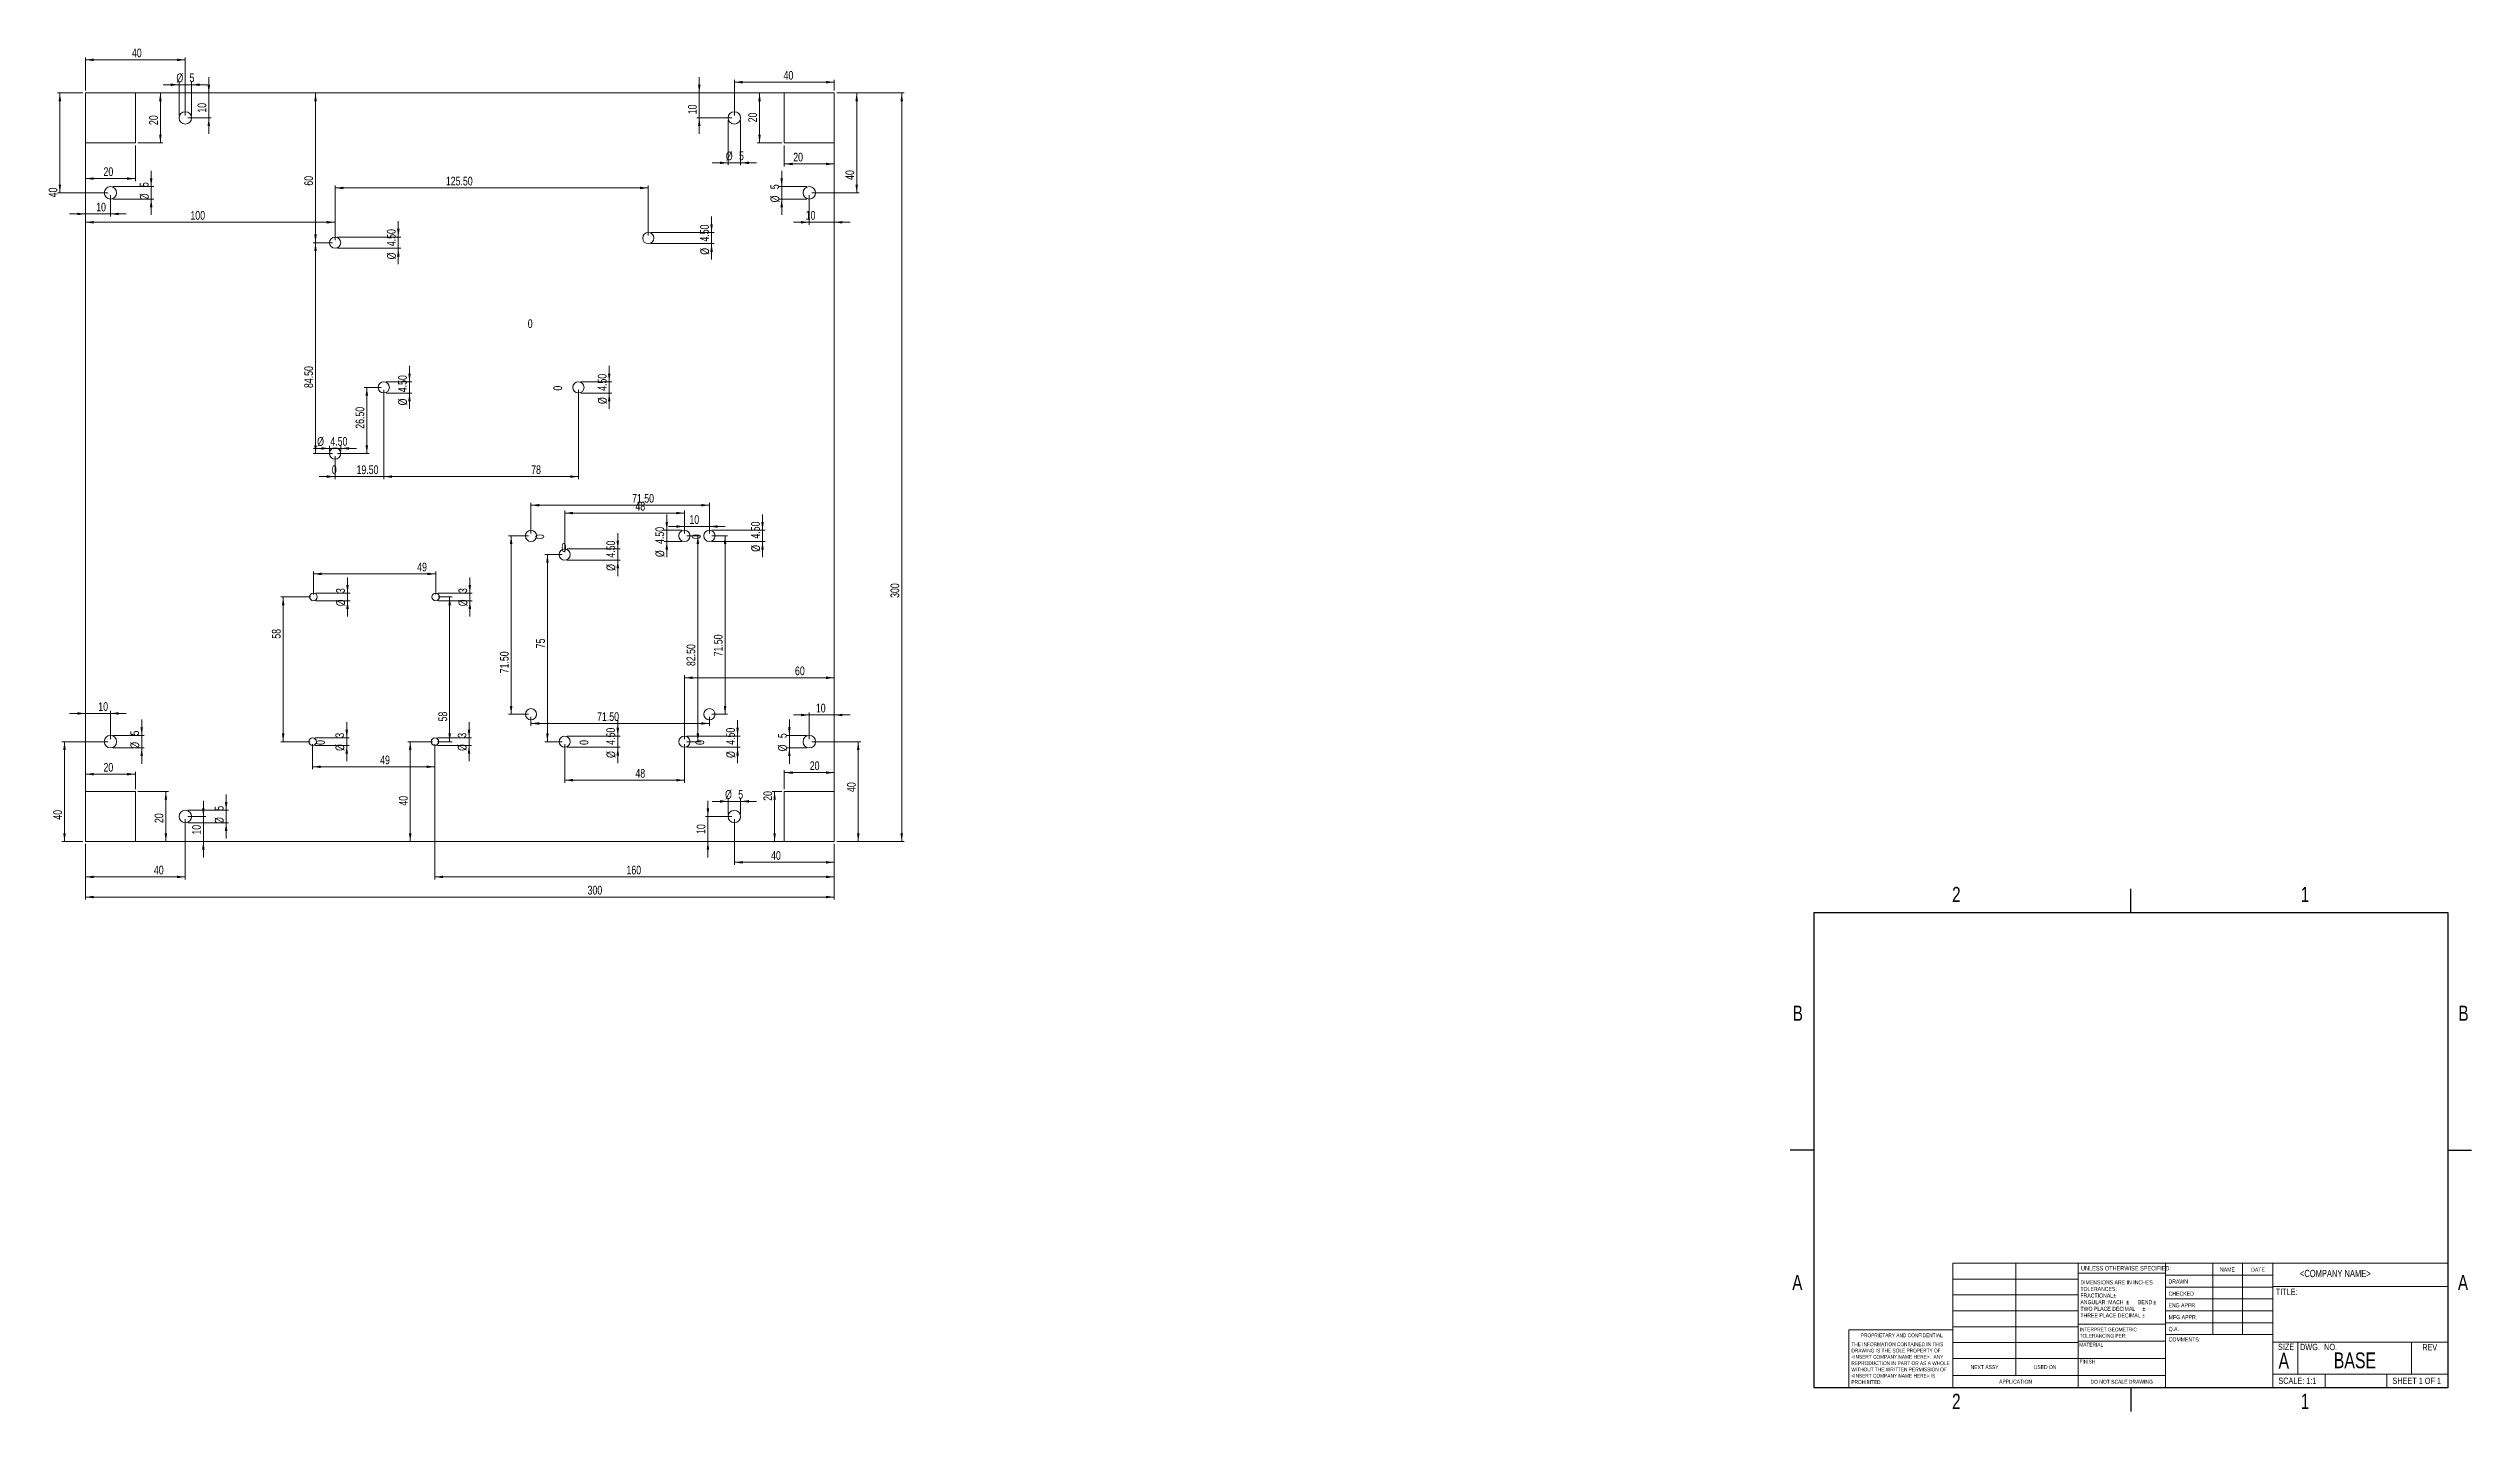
# Model space of a CAD drawing. Header units: millimetres. Extents: x -695 to 276, y 3 to 549.
import ezdxf

# ---------------------------------------------------------------- set-up
doc = ezdxf.new("R2010")
doc.units = ezdxf.units.MM
doc.styles.add('SLDTEXTSTYLE0', font='TXT', dxfattribs={"width": 0.75})
doc.styles.add('SLDTEXTSTYLE1', font='TXT', dxfattribs={"width": 0.694444})
doc.styles.add('SLDTEXTSTYLE2', font='TXT', dxfattribs={"width": 0.6875})
doc.dimstyles.new('SLDDIMSTYLE0', dxfattribs={"dimtxt": 3.5, "dimasz": 3.302, "dimexe": 0, "dimexo": 0.0625, "dimgap": 0.875, "dimtad": 1, "dimrnd": 1e-09, "dimzin": 12, "dimdsep": 46, "dimtxsty": 'SLDTEXTSTYLE0', "dimsah": 1, "dimcen": 0.09, "dimadec": 0, "dimazin": 3, "dimtfac": 1, "dimtofl": 0, "dimtmove": 0, "dimatfit": 3, "dimfxl": 1, "dimfrac": 2, "dimtolj": 1, "dimtzin": 12, "dimarcsym": 0})
doc.dimstyles.new('SLDDIMSTYLE1', dxfattribs={"dimtxt": 3.5, "dimasz": 3.302, "dimexe": 0, "dimexo": 0.0625, "dimgap": 0.875, "dimtad": 1, "dimrnd": 1e-09, "dimzin": 12, "dimdsep": 46, "dimtxsty": 'SLDTEXTSTYLE0', "dimsah": 1, "dimcen": 0.09, "dimadec": 0, "dimazin": 3, "dimtfac": 1, "dimtmove": 0, "dimatfit": 0, "dimfxl": 1, "dimfrac": 2, "dimtolj": 1, "dimtzin": 12, "dimarcsym": 0})
doc.dimstyles.new('SLDDIMSTYLE2', dxfattribs={"dimtxt": 3.5, "dimasz": 3.302, "dimexe": 0, "dimexo": 0.0625, "dimgap": 0.875, "dimtad": 1, "dimrnd": 1e-09, "dimzin": 4, "dimdsep": 46, "dimtxsty": 'SLDTEXTSTYLE0', "dimsah": 1, "dimcen": 0.09, "dimadec": 0, "dimazin": 1, "dimtfac": 1, "dimtmove": 0, "dimatfit": 0, "dimfxl": 1, "dimfrac": 2, "dimtolj": 1, "dimtzin": 12, "dimarcsym": 0})
doc.dimstyles.new('SLDDIMSTYLE3', dxfattribs={"dimtxt": 3.5, "dimasz": 3.302, "dimexe": 0, "dimexo": 0.0625, "dimgap": 0.875, "dimtad": 1, "dimrnd": 1e-09, "dimzin": 4, "dimdsep": 46, "dimtxsty": 'SLDTEXTSTYLE0', "dimsah": 1, "dimcen": 0.09, "dimadec": 0, "dimazin": 1, "dimtfac": 1, "dimtofl": 0, "dimtmove": 0, "dimatfit": 3, "dimfxl": 1, "dimfrac": 2, "dimtolj": 1, "dimtzin": 12, "dimarcsym": 0})
doc.dimstyles.new('SLDDIMSTYLE4', dxfattribs={"dimtxt": 3.5, "dimasz": 3.302, "dimexe": 0, "dimexo": 0.0625, "dimgap": 0.875, "dimtad": 1, "dimrnd": 1e-09, "dimdsep": 46, "dimtxsty": 'SLDTEXTSTYLE0', "dimblk1": 'NONE', "dimblk2": 'NONE', "dimsah": 1, "dimcen": 0.09, "dimadec": 0, "dimazin": 2, "dimtfac": 1, "dimtmove": 0, "dimatfit": 0, "dimldrblk": 'NONE', "dimfxl": 1, "dimfrac": 2, "dimtolj": 1, "dimtzin": 12, "dimarcsym": 0})
doc.dimstyles.new('SLDDIMSTYLE5', dxfattribs={"dimtxt": 3.5, "dimasz": 3.302, "dimexe": 0, "dimexo": 0.0625, "dimgap": 0.875, "dimtad": 1, "dimrnd": 1e-09, "dimdsep": 46, "dimtxsty": 'SLDTEXTSTYLE0', "dimblk1": 'NONE', "dimblk2": 'NONE', "dimsah": 1, "dimcen": 0.09, "dimadec": 0, "dimazin": 2, "dimtfac": 1, "dimtofl": 0, "dimtmove": 0, "dimatfit": 3, "dimldrblk": 'NONE', "dimfxl": 1, "dimfrac": 2, "dimtolj": 1, "dimtzin": 12, "dimarcsym": 0})

msp = doc.modelspace()

# ---------------------------------------------------------------- texts
at = {"color": 7, "linetype": 'Continuous', "lineweight": 0}
for s, insert, char_height, attachment_point, style in [('2', (69.789, 213.447), 6.096, 2, 'SLDTEXTSTYLE0'), ('1', (209.489, 213.447), 6.096, 2, 'SLDTEXTSTYLE0'), ('B', (6.303, 165.88), 6.096, 2, 'SLDTEXTSTYLE0'), ('B', (273.003, 165.88), 6.096, 2, 'SLDTEXTSTYLE0'), ('UNLESS OTHERWISE SPECIFIED:', (119.758, 61.499), 1.778, 1, 'SLDTEXTSTYLE0'), ('NAME', (175.424, 60.923), 1.651, 1, 'SLDTEXTSTYLE0'), ('DATE', (187.915, 60.879), 1.651, 1, 'SLDTEXTSTYLE0'), ('<COMPANY NAME>', (207.481, 59.973), 2.91042, 1, 'SLDTEXTSTYLE0'), ('A', (6.107, 57.93), 6.096, 2, 'SLDTEXTSTYLE0'), ('DRAWN', (154.797, 56.123), 1.651, 1, 'SLDTEXTSTYLE0'), ('CHECKED', (154.851, 51.237), 1.651, 1, 'SLDTEXTSTYLE0'), ('TITLE:', (197.793, 52.393), 2.54, 1, 'SLDTEXTSTYLE0'), ('A', (272.807, 57.93), 6.096, 2, 'SLDTEXTSTYLE0'), ('ENG APPR.', (154.777, 46.601), 1.651, 1, 'SLDTEXTSTYLE0'), ('MFG APPR.', (154.903, 41.845), 1.651, 1, 'SLDTEXTSTYLE0'), ('PROPRIETARY AND CONFIDENTIAL', (31.53, 34.483), 1.524, 1, 'SLDTEXTSTYLE0'), ('MATERIAL', (119.08, 30.753), 1.524, 1, 'SLDTEXTSTYLE0'), ('Q.A.', (154.862, 37.123), 1.651, 1, 'SLDTEXTSTYLE0'), ('COMMENTS:', (154.884, 32.909), 1.651, 1, 'SLDTEXTSTYLE0'), ('SIZE', (198.68, 30.358), 2.54, 1, 'SLDTEXTSTYLE0'), ('DWG.  NO.', (207.481, 30.323), 2.54, 1, 'SLDTEXTSTYLE1'), ('REV', (256.485, 30.223), 2.54, 1, 'SLDTEXTSTYLE0'), ('NEXT ASSY', (75.542, 21.771), 1.5875, 1, 'SLDTEXTSTYLE0'), ('USED ON', (100.854, 21.798), 1.5875, 1, 'SLDTEXTSTYLE0'), ('FINISH', (119.15, 23.938), 1.524, 1, 'SLDTEXTSTYLE0'), ('A', (198.88, 26.724), 6.35, 1, 'SLDTEXTSTYLE0'), ('BASE', (229.503, 26.873), 6.35, 2, 'SLDTEXTSTYLE0'), ('2', (69.789, 10.305), 6.096, 2, 'SLDTEXTSTYLE0'), ('APPLICATION', (86.95, 15.95), 1.5875, 1, 'SLDTEXTSTYLE0'), ('DO NOT SCALE DRAWING', (136.054, 15.895), 1.5875, 2, 'SLDTEXTSTYLE0'), ('SCALE: 1:1', (198.849, 16.765), 2.54, 1, 'SLDTEXTSTYLE0'), ('1', (209.489, 10.305), 6.096, 2, 'SLDTEXTSTYLE0'), ('SHEET 1 OF 1', (244.531, 16.773), 2.54, 1, 'SLDTEXTSTYLE2')]:
    msp.add_mtext(s, dxfattribs=dict(at, insert=insert, char_height=char_height, attachment_point=attachment_point, style=style))

# ---------------------------------------------------------------- blocks, each defined once
blk = doc.blocks.new('_D')
at = {"color": 7, "linetype": 'Continuous', "lineweight": 0}
for p, q in [((-378.77, 531.65), (-351.73, 531.65)), ((-352.73, 231.65), (-352.73, 531.65)), ((-378.77, 231.65), (-351.73, 231.65))]:
    blk.add_line(p, q, dxfattribs=at)
for points in [[(-352.73, 531.65), (-353.24, 528.35), (-352.22, 528.35)], [(-352.73, 231.65), (-352.22, 234.96), (-353.24, 234.96)]]:
    blk.add_solid(points, dxfattribs=at)
at = {"color": 7, "linetype": 'Continuous', "lineweight": 0, "insert": (-357.24, 329.28), "char_height": 3.5, "attachment_point": 1, "rotation": 90, "style": 'SLDTEXTSTYLE0'}
blk.add_mtext('300', dxfattribs=at)
blk = doc.blocks.new('_D_1')
at = {"color": 7, "linetype": 'Continuous', "lineweight": 0}
for p, q in [((-679.77, 230.65), (-679.77, 208.38)), ((-379.77, 230.65), (-379.77, 208.38)), ((-379.77, 209.38), (-679.77, 209.38))]:
    blk.add_line(p, q, dxfattribs=at)
for points in [[(-679.77, 209.38), (-676.47, 208.87), (-676.47, 209.89)], [(-379.77, 209.38), (-383.07, 209.89), (-383.07, 208.87)]]:
    blk.add_solid(points, dxfattribs=at)
at = {"color": 7, "linetype": 'Continuous', "lineweight": 0, "insert": (-478.59, 213.89), "char_height": 3.5, "attachment_point": 1, "style": 'SLDTEXTSTYLE0'}
blk.add_mtext('300', dxfattribs=at)
blk = doc.blocks.new('_D_2')
at = {"color": 7, "linetype": 'Continuous', "lineweight": 0}
for p, q in [((-679.77, 252.65), (-679.77, 259.63)), ((-679.77, 258.63), (-659.77, 258.63)), ((-659.77, 252.65), (-659.77, 259.63))]:
    blk.add_line(p, q, dxfattribs=at)
for points in [[(-679.77, 258.63), (-676.47, 258.12), (-676.47, 259.13)], [(-659.77, 258.63), (-663.07, 259.13), (-663.07, 258.12)]]:
    blk.add_solid(points, dxfattribs=at)
at = {"color": 7, "linetype": 'Continuous', "lineweight": 0, "insert": (-672.56, 263.14), "char_height": 3.5, "attachment_point": 1, "style": 'SLDTEXTSTYLE0'}
blk.add_mtext('20', dxfattribs=at)
blk = doc.blocks.new('_D_3')
at = {"color": 7, "linetype": 'Continuous', "lineweight": 0}
for p, q in [((-658.77, 251.65), (-646.56, 251.65)), ((-647.56, 231.65), (-647.56, 251.65)), ((-658.77, 231.65), (-646.56, 231.65))]:
    blk.add_line(p, q, dxfattribs=at)
for points in [[(-647.56, 251.65), (-648.07, 248.35), (-647.05, 248.35)], [(-647.56, 231.65), (-647.05, 234.96), (-648.07, 234.96)]]:
    blk.add_solid(points, dxfattribs=at)
at = {"color": 7, "linetype": 'Continuous', "lineweight": 0, "insert": (-652.07, 239.04), "char_height": 3.5, "attachment_point": 1, "rotation": 90, "style": 'SLDTEXTSTYLE0'}
blk.add_mtext('20', dxfattribs=at)
blk = doc.blocks.new('_D_4')
at = {"color": 7, "linetype": 'Continuous', "lineweight": 0}
for p, q in [((-400.77, 251.65), (-404.66, 251.65)), ((-403.66, 231.65), (-403.66, 251.65)), ((-400.77, 231.65), (-404.66, 231.65))]:
    blk.add_line(p, q, dxfattribs=at)
for points in [[(-403.66, 251.65), (-404.16, 248.35), (-403.15, 248.35)], [(-403.66, 231.65), (-403.15, 234.96), (-404.16, 234.96)]]:
    blk.add_solid(points, dxfattribs=at)
at = {"color": 7, "linetype": 'Continuous', "lineweight": 0, "insert": (-408.17, 247.95), "char_height": 3.5, "attachment_point": 1, "rotation": 90, "style": 'SLDTEXTSTYLE0'}
blk.add_mtext('20', dxfattribs=at)
blk = doc.blocks.new('_D_5')
at = {"color": 7, "linetype": 'Continuous', "lineweight": 0}
for p, q in [((-399.77, 252.65), (-399.77, 260.24)), ((-379.77, 259.24), (-399.77, 259.24)), ((-379.77, 252.65), (-379.77, 260.24))]:
    blk.add_line(p, q, dxfattribs=at)
for points in [[(-399.77, 259.24), (-396.47, 258.74), (-396.47, 259.75)], [(-379.77, 259.24), (-383.07, 259.75), (-383.07, 258.74)]]:
    blk.add_solid(points, dxfattribs=at)
at = {"color": 7, "linetype": 'Continuous', "lineweight": 0, "insert": (-389.57, 263.76), "char_height": 3.5, "attachment_point": 1, "style": 'SLDTEXTSTYLE0'}
blk.add_mtext('20', dxfattribs=at)
blk = doc.blocks.new('_D_6')
at = {"color": 7, "linetype": 'Continuous', "lineweight": 0}
for p, q in [((-399.77, 510.65), (-399.77, 502.2)), ((-379.77, 510.65), (-379.77, 502.2)), ((-379.77, 503.2), (-399.77, 503.2))]:
    blk.add_line(p, q, dxfattribs=at)
for points in [[(-399.77, 503.2), (-396.47, 502.69), (-396.47, 503.71)], [(-379.77, 503.2), (-383.07, 503.71), (-383.07, 502.69)]]:
    blk.add_solid(points, dxfattribs=at)
at = {"color": 7, "linetype": 'Continuous', "lineweight": 0, "insert": (-396.2, 507.71), "char_height": 3.5, "attachment_point": 1, "style": 'SLDTEXTSTYLE0'}
blk.add_mtext('20', dxfattribs=at)
blk = doc.blocks.new('_D_7')
at = {"color": 7, "linetype": 'Continuous', "lineweight": 0}
for p, q in [((-400.77, 531.65), (-410.7, 531.65)), ((-409.7, 531.65), (-409.7, 511.65)), ((-400.77, 511.65), (-410.7, 511.65))]:
    blk.add_line(p, q, dxfattribs=at)
for points in [[(-409.7, 531.65), (-410.21, 528.35), (-409.19, 528.35)], [(-409.7, 511.65), (-409.19, 514.96), (-410.21, 514.96)]]:
    blk.add_solid(points, dxfattribs=at)
at = {"color": 7, "linetype": 'Continuous', "lineweight": 0, "insert": (-414.21, 519.89), "char_height": 3.5, "attachment_point": 1, "rotation": 90, "style": 'SLDTEXTSTYLE0'}
blk.add_mtext('20', dxfattribs=at)
blk = doc.blocks.new('_D_8')
at = {"color": 7, "linetype": 'Continuous', "lineweight": 0}
for p, q in [((-679.77, 510.65), (-679.77, 496.34)), ((-659.77, 510.65), (-659.77, 496.34)), ((-679.77, 497.34), (-659.77, 497.34))]:
    blk.add_line(p, q, dxfattribs=at)
for points in [[(-679.77, 497.34), (-676.47, 496.83), (-676.47, 497.84)], [(-659.77, 497.34), (-663.07, 497.84), (-663.07, 496.83)]]:
    blk.add_solid(points, dxfattribs=at)
at = {"color": 7, "linetype": 'Continuous', "lineweight": 0, "insert": (-672.54, 501.85), "char_height": 3.5, "attachment_point": 1, "style": 'SLDTEXTSTYLE0'}
blk.add_mtext('20', dxfattribs=at)
blk = doc.blocks.new('_D_9')
at = {"color": 7, "linetype": 'Continuous', "lineweight": 0}
for p, q in [((-658.77, 531.65), (-648.76, 531.65)), ((-649.76, 531.65), (-649.76, 511.65)), ((-658.77, 511.65), (-648.76, 511.65))]:
    blk.add_line(p, q, dxfattribs=at)
for points in [[(-649.76, 531.65), (-650.27, 528.35), (-649.25, 528.35)], [(-649.76, 511.65), (-649.25, 514.96), (-650.27, 514.96)]]:
    blk.add_solid(points, dxfattribs=at)
at = {"color": 7, "linetype": 'Continuous', "lineweight": 0, "insert": (-654.27, 518.8), "char_height": 3.5, "attachment_point": 1, "rotation": 90, "style": 'SLDTEXTSTYLE0'}
blk.add_mtext('20', dxfattribs=at)
blk = doc.blocks.new('_D_10')
at = {"color": 7, "linetype": 'Continuous', "lineweight": 0}
for p, q in [((-554.42, 473.9), (-554.42, 480.25)), ((-578.77, 473.9), (-553.42, 473.9)), ((-578.77, 469.4), (-553.42, 469.4)), ((-554.42, 469.4), (-554.42, 473.9)), ((-554.42, 469.4), (-554.42, 463.05))]:
    blk.add_line(p, q, dxfattribs=at)
for points in [[(-554.42, 473.9), (-553.91, 477.21), (-554.93, 477.21)], [(-554.42, 469.4), (-554.93, 466.1), (-553.91, 466.1)]]:
    blk.add_solid(points, dxfattribs=at)
at = {"color": 7, "linetype": 'Continuous', "lineweight": 0, "char_height": 3.5, "attachment_point": 1, "rotation": 90, "style": 'SLDTEXTSTYLE0'}
for s, insert in [('4.50', (-558.99, 470.25)), ('%%c', (-558.93, 464.97))]:
    blk.add_mtext(s, dxfattribs=dict(at, insert=insert))
blk = doc.blocks.new('_D_11')
at = {"color": 7, "linetype": 'Continuous', "lineweight": 0}
for p, q in [((-453.27, 475.76), (-427.92, 475.76)), ((-428.92, 475.76), (-428.92, 482.11)), ((-428.92, 471.26), (-428.92, 475.76)), ((-453.27, 471.26), (-427.92, 471.26)), ((-428.92, 471.26), (-428.92, 464.91))]:
    blk.add_line(p, q, dxfattribs=at)
for points in [[(-428.92, 475.76), (-428.41, 479.06), (-429.43, 479.06)], [(-428.92, 471.26), (-429.43, 467.95), (-428.41, 467.95)]]:
    blk.add_solid(points, dxfattribs=at)
at = {"color": 7, "linetype": 'Continuous', "lineweight": 0, "char_height": 3.5, "attachment_point": 1, "rotation": 90, "style": 'SLDTEXTSTYLE0'}
for s, insert in [('4.50', (-433.49, 472.1)), ('%%c', (-433.43, 466.82))]:
    blk.add_mtext(s, dxfattribs=dict(at, insert=insert))
blk = doc.blocks.new('_D_12')
at = {"color": 7, "linetype": 'Continuous', "lineweight": 0}
for p, q in [((-579.77, 472.65), (-579.77, 494.58)), ((-454.27, 493.58), (-579.77, 493.58)), ((-454.27, 474.51), (-454.27, 494.58))]:
    blk.add_line(p, q, dxfattribs=at)
for points in [[(-579.77, 493.58), (-576.47, 493.07), (-576.47, 494.09)], [(-454.27, 493.58), (-457.57, 494.09), (-457.57, 493.07)]]:
    blk.add_solid(points, dxfattribs=at)
at = {"color": 7, "linetype": 'Continuous', "lineweight": 0, "insert": (-535.37, 498.09), "char_height": 3.5, "attachment_point": 1, "style": 'SLDTEXTSTYLE0'}
blk.add_mtext('125.50', dxfattribs=at)
blk = doc.blocks.new('_D_13')
at = {"color": 7, "linetype": 'Continuous', "lineweight": 0}
for p, q in [((-580.77, 471.65), (-588.6, 471.65)), ((-587.6, 387.15), (-587.6, 471.65)), ((-580.77, 387.15), (-588.6, 387.15))]:
    blk.add_line(p, q, dxfattribs=at)
for points in [[(-587.6, 471.65), (-588.11, 468.35), (-587.09, 468.35)], [(-587.6, 387.15), (-587.09, 390.46), (-588.11, 390.46)]]:
    blk.add_solid(points, dxfattribs=at)
at = {"color": 7, "linetype": 'Continuous', "lineweight": 0, "insert": (-592.11, 413.39), "char_height": 3.5, "attachment_point": 1, "rotation": 90, "style": 'SLDTEXTSTYLE0'}
blk.add_mtext('84.50', dxfattribs=at)
blk = doc.blocks.new('_D_14')
at = {"color": 7, "linetype": 'Continuous', "lineweight": 0, "insert": (-581.06, 382.4), "char_height": 3.5, "attachment_point": 1, "style": 'SLDTEXTSTYLE0'}
blk.add_mtext('0', dxfattribs=at)
blk = doc.blocks.new('_NONE')
blk = doc.blocks.new('_D_15')
at = {"color": 7, "linetype": 'Continuous', "lineweight": 0}
for p, q in [((-587.6, 471.65), (-587.6, 531.65)), ((-580.77, 471.65), (-588.6, 471.65))]:
    blk.add_line(p, q, dxfattribs=at)
for points in [[(-587.6, 531.65), (-588.11, 528.35), (-587.09, 528.35)], [(-587.6, 471.65), (-587.09, 474.96), (-588.11, 474.96)]]:
    blk.add_solid(points, dxfattribs=at)
at = {"color": 7, "linetype": 'Continuous', "lineweight": 0, "insert": (-592.11, 494.5), "char_height": 3.5, "attachment_point": 1, "rotation": 90, "style": 'SLDTEXTSTYLE0'}
blk.add_mtext('60', dxfattribs=at)
blk = doc.blocks.new('_D_16')
at = {"color": 7, "linetype": 'Continuous', "lineweight": 0}
for p, q in [((-579.77, 479.83), (-679.77, 479.83)), ((-579.77, 472.65), (-579.77, 480.83))]:
    blk.add_line(p, q, dxfattribs=at)
for points in [[(-679.77, 479.83), (-676.47, 479.32), (-676.47, 480.34)], [(-579.77, 479.83), (-583.07, 480.34), (-583.07, 479.32)]]:
    blk.add_solid(points, dxfattribs=at)
at = {"color": 7, "linetype": 'Continuous', "lineweight": 0, "insert": (-637.72, 484.34), "char_height": 3.5, "attachment_point": 1, "style": 'SLDTEXTSTYLE0'}
blk.add_mtext('100', dxfattribs=at)
blk = doc.blocks.new('_D_17')
at = {"color": 7, "linetype": 'Continuous', "lineweight": 0}
for p, q in [((-587.46, 331.15), (-573.78, 331.15)), ((-574.78, 331.15), (-574.78, 337.5)), ((-574.78, 328.15), (-574.78, 331.15)), ((-587.46, 328.15), (-573.78, 328.15)), ((-574.78, 328.15), (-574.78, 321.8))]:
    blk.add_line(p, q, dxfattribs=at)
for points in [[(-574.78, 331.15), (-574.28, 334.46), (-575.29, 334.46)], [(-574.78, 328.15), (-575.29, 324.85), (-574.28, 324.85)]]:
    blk.add_solid(points, dxfattribs=at)
at = {"color": 7, "linetype": 'Continuous', "lineweight": 0, "char_height": 3.5, "attachment_point": 1, "rotation": 90, "style": 'SLDTEXTSTYLE0'}
for s, insert in [('3', (-579.35, 331.23)), ('%%c', (-579.3, 325.95))]:
    blk.add_mtext(s, dxfattribs=dict(at, insert=insert))
blk = doc.blocks.new('_D_18')
at = {"color": 7, "linetype": 'Continuous', "lineweight": 0}
for p, q in [((-538.46, 331.15), (-524.78, 331.15)), ((-525.78, 331.15), (-525.78, 337.5)), ((-525.78, 328.15), (-525.78, 331.15)), ((-538.46, 328.15), (-524.78, 328.15)), ((-525.78, 328.15), (-525.78, 321.8))]:
    blk.add_line(p, q, dxfattribs=at)
for points in [[(-525.78, 331.15), (-525.28, 334.46), (-526.29, 334.46)], [(-525.78, 328.15), (-526.29, 324.85), (-525.28, 324.85)]]:
    blk.add_solid(points, dxfattribs=at)
at = {"color": 7, "linetype": 'Continuous', "lineweight": 0, "char_height": 3.5, "attachment_point": 1, "rotation": 90, "style": 'SLDTEXTSTYLE0'}
for s, insert in [('3', (-530.35, 331.23)), ('%%c', (-530.3, 325.95))]:
    blk.add_mtext(s, dxfattribs=dict(at, insert=insert))
blk = doc.blocks.new('_D_19')
at = {"color": 7, "linetype": 'Continuous', "lineweight": 0}
for p, q in [((-587.77, 273.15), (-574.1, 273.15)), ((-575.1, 273.15), (-575.1, 279.5)), ((-575.1, 270.15), (-575.1, 273.15)), ((-587.77, 270.15), (-574.1, 270.15)), ((-575.1, 270.15), (-575.1, 263.8))]:
    blk.add_line(p, q, dxfattribs=at)
for points in [[(-575.1, 273.15), (-574.59, 276.46), (-575.6, 276.46)], [(-575.1, 270.15), (-575.6, 266.85), (-574.59, 266.85)]]:
    blk.add_solid(points, dxfattribs=at)
at = {"color": 7, "linetype": 'Continuous', "lineweight": 0, "char_height": 3.5, "attachment_point": 1, "rotation": 90, "style": 'SLDTEXTSTYLE0'}
for s, insert in [('3', (-579.66, 273.23)), ('%%c', (-579.61, 267.95))]:
    blk.add_mtext(s, dxfattribs=dict(at, insert=insert))
blk = doc.blocks.new('_D_20')
at = {"color": 7, "linetype": 'Continuous', "lineweight": 0}
for p, q in [((-538.77, 273.15), (-525.1, 273.15)), ((-526.1, 273.15), (-526.1, 279.5)), ((-526.1, 270.15), (-526.1, 273.15)), ((-538.77, 270.15), (-525.1, 270.15)), ((-526.1, 270.15), (-526.1, 263.8))]:
    blk.add_line(p, q, dxfattribs=at)
for points in [[(-526.1, 273.15), (-525.59, 276.46), (-526.6, 276.46)], [(-526.1, 270.15), (-526.6, 266.85), (-525.59, 266.85)]]:
    blk.add_solid(points, dxfattribs=at)
at = {"color": 7, "linetype": 'Continuous', "lineweight": 0, "char_height": 3.5, "attachment_point": 1, "rotation": 90, "style": 'SLDTEXTSTYLE0'}
for s, insert in [('3', (-530.66, 273.23)), ('%%c', (-530.61, 267.95))]:
    blk.add_mtext(s, dxfattribs=dict(at, insert=insert))
blk = doc.blocks.new('_D_21')
at = {"color": 7, "linetype": 'Continuous', "lineweight": 0}
for p, q in [((-588.46, 330.65), (-588.46, 339.9)), ((-539.46, 330.65), (-539.46, 339.9)), ((-588.46, 338.9), (-539.46, 338.9))]:
    blk.add_line(p, q, dxfattribs=at)
for points in [[(-588.46, 338.9), (-585.16, 338.39), (-585.16, 339.4)], [(-539.46, 338.9), (-542.76, 339.4), (-542.76, 338.39)]]:
    blk.add_solid(points, dxfattribs=at)
at = {"color": 7, "linetype": 'Continuous', "lineweight": 0, "insert": (-546.87, 343.41), "char_height": 3.5, "attachment_point": 1, "style": 'SLDTEXTSTYLE0'}
blk.add_mtext('49', dxfattribs=at)
blk = doc.blocks.new('_D_22')
at = {"color": 7, "linetype": 'Continuous', "lineweight": 0}
for p, q in [((-538.46, 329.65), (-532.86, 329.65)), ((-533.86, 329.65), (-533.86, 271.65)), ((-538.77, 271.65), (-532.86, 271.65))]:
    blk.add_line(p, q, dxfattribs=at)
for points in [[(-533.86, 329.65), (-534.36, 326.35), (-533.35, 326.35)], [(-533.86, 271.65), (-533.35, 274.96), (-534.36, 274.96)]]:
    blk.add_solid(points, dxfattribs=at)
at = {"color": 7, "linetype": 'Continuous', "lineweight": 0, "insert": (-538.37, 279.77), "char_height": 3.5, "attachment_point": 1, "rotation": 90, "style": 'SLDTEXTSTYLE0'}
blk.add_mtext('58', dxfattribs=at)
blk = doc.blocks.new('_D_23')
at = {"color": 7, "linetype": 'Continuous', "lineweight": 0}
for p, q in [((-588.77, 270.65), (-588.77, 260.59)), ((-539.77, 270.65), (-539.77, 260.59)), ((-539.77, 261.59), (-588.77, 261.59))]:
    blk.add_line(p, q, dxfattribs=at)
for points in [[(-588.77, 261.59), (-585.47, 261.08), (-585.47, 262.1)], [(-539.77, 261.59), (-543.07, 262.1), (-543.07, 261.08)]]:
    blk.add_solid(points, dxfattribs=at)
at = {"color": 7, "linetype": 'Continuous', "lineweight": 0, "insert": (-561.7, 266.1), "char_height": 3.5, "attachment_point": 1, "style": 'SLDTEXTSTYLE0'}
blk.add_mtext('49', dxfattribs=at)
blk = doc.blocks.new('_D_24')
at = {"color": 7, "linetype": 'Continuous', "lineweight": 0}
for p, q in [((-589.46, 329.65), (-601.56, 329.65)), ((-600.56, 271.65), (-600.56, 329.65)), ((-589.77, 271.65), (-601.56, 271.65))]:
    blk.add_line(p, q, dxfattribs=at)
for points in [[(-600.56, 329.65), (-601.06, 326.35), (-600.05, 326.35)], [(-600.56, 271.65), (-600.05, 274.96), (-601.06, 274.96)]]:
    blk.add_solid(points, dxfattribs=at)
at = {"color": 7, "linetype": 'Continuous', "lineweight": 0, "insert": (-605.07, 312.92), "char_height": 3.5, "attachment_point": 1, "rotation": 90, "style": 'SLDTEXTSTYLE0'}
blk.add_mtext('58', dxfattribs=at)
blk = doc.blocks.new('_D_25')
at = {"color": 7, "linetype": 'Continuous', "lineweight": 0}
for p, q in [((-540.77, 271.65), (-550.65, 271.65)), ((-549.65, 271.65), (-549.65, 231.65))]:
    blk.add_line(p, q, dxfattribs=at)
for points in [[(-549.65, 271.65), (-550.16, 268.35), (-549.14, 268.35)], [(-549.65, 231.65), (-549.14, 234.96), (-550.16, 234.96)]]:
    blk.add_solid(points, dxfattribs=at)
at = {"color": 7, "linetype": 'Continuous', "lineweight": 0, "insert": (-554.16, 246.03), "char_height": 3.5, "attachment_point": 1, "rotation": 90, "style": 'SLDTEXTSTYLE0'}
blk.add_mtext('40', dxfattribs=at)
blk = doc.blocks.new('_D_26')
at = {"color": 7, "linetype": 'Continuous', "lineweight": 0}
for p, q in [((-446.87, 356.4), (-446.87, 362.75)), ((-440.77, 356.4), (-447.87, 356.4)), ((-440.77, 351.9), (-447.87, 351.9)), ((-446.87, 351.9), (-446.87, 356.4)), ((-446.87, 351.9), (-446.87, 345.55))]:
    blk.add_line(p, q, dxfattribs=at)
for points in [[(-446.87, 356.4), (-446.36, 359.71), (-447.38, 359.71)], [(-446.87, 351.9), (-447.38, 348.6), (-446.36, 348.6)]]:
    blk.add_solid(points, dxfattribs=at)
at = {"color": 7, "linetype": 'Continuous', "lineweight": 0, "char_height": 3.5, "attachment_point": 1, "rotation": 90, "style": 'SLDTEXTSTYLE0'}
for s, insert in [('4.50', (-451.43, 350.92)), ('%%c', (-451.38, 345.64))]:
    blk.add_mtext(s, dxfattribs=dict(at, insert=insert))
blk = doc.blocks.new('_D_27')
at = {"color": 7, "linetype": 'Continuous', "lineweight": 0}
for p, q in [((-466.5, 348.9), (-466.5, 355.25)), ((-486.77, 348.9), (-465.5, 348.9)), ((-486.77, 344.4), (-465.5, 344.4)), ((-466.5, 344.4), (-466.5, 348.9)), ((-466.5, 344.4), (-466.5, 338.05))]:
    blk.add_line(p, q, dxfattribs=at)
for points in [[(-466.5, 348.9), (-465.99, 352.21), (-467.01, 352.21)], [(-466.5, 344.4), (-467.01, 341.1), (-465.99, 341.1)]]:
    blk.add_solid(points, dxfattribs=at)
at = {"color": 7, "linetype": 'Continuous', "lineweight": 0, "char_height": 3.5, "attachment_point": 1, "rotation": 90, "style": 'SLDTEXTSTYLE0'}
for s, insert in [('4.50', (-471.06, 345.41)), ('%%c', (-471.01, 340.13))]:
    blk.add_mtext(s, dxfattribs=dict(at, insert=insert))
blk = doc.blocks.new('_D_28')
at = {"color": 7, "linetype": 'Continuous', "lineweight": 0}
for p, q in [((-486.77, 273.9), (-465.5, 273.9)), ((-466.5, 273.9), (-466.5, 280.25)), ((-466.5, 269.4), (-466.5, 273.9)), ((-486.77, 269.4), (-465.5, 269.4)), ((-466.5, 269.4), (-466.5, 263.05))]:
    blk.add_line(p, q, dxfattribs=at)
for points in [[(-466.5, 273.9), (-465.99, 277.21), (-467.01, 277.21)], [(-466.5, 269.4), (-467.01, 266.1), (-465.99, 266.1)]]:
    blk.add_solid(points, dxfattribs=at)
at = {"color": 7, "linetype": 'Continuous', "lineweight": 0, "char_height": 3.5, "attachment_point": 1, "rotation": 90, "style": 'SLDTEXTSTYLE0'}
for s, insert in [('4.50', (-471.06, 270.41)), ('%%c', (-471.01, 265.13))]:
    blk.add_mtext(s, dxfattribs=dict(at, insert=insert))
blk = doc.blocks.new('_D_29')
at = {"color": 7, "linetype": 'Continuous', "lineweight": 0}
for p, q in [((-438.77, 273.9), (-417.5, 273.9)), ((-418.5, 273.9), (-418.5, 280.25)), ((-418.5, 269.4), (-418.5, 273.9)), ((-438.77, 269.4), (-417.5, 269.4)), ((-418.5, 269.4), (-418.5, 263.05))]:
    blk.add_line(p, q, dxfattribs=at)
for points in [[(-418.5, 273.9), (-417.99, 277.21), (-419.01, 277.21)], [(-418.5, 269.4), (-419.01, 266.1), (-417.99, 266.1)]]:
    blk.add_solid(points, dxfattribs=at)
at = {"color": 7, "linetype": 'Continuous', "lineweight": 0, "char_height": 3.5, "attachment_point": 1, "rotation": 90, "style": 'SLDTEXTSTYLE0'}
for s, insert in [('4.50', (-423.06, 270.41)), ('%%c', (-423.01, 265.13))]:
    blk.add_mtext(s, dxfattribs=dict(at, insert=insert))
blk = doc.blocks.new('_D_30')
at = {"color": 7, "linetype": 'Continuous', "lineweight": 0}
for p, q in [((-487.77, 347.65), (-487.77, 364.27)), ((-439.77, 363.27), (-487.77, 363.27)), ((-439.77, 355.15), (-439.77, 364.27))]:
    blk.add_line(p, q, dxfattribs=at)
for points in [[(-487.77, 363.27), (-484.47, 362.77), (-484.47, 363.78)], [(-439.77, 363.27), (-443.07, 363.78), (-443.07, 362.77)]]:
    blk.add_solid(points, dxfattribs=at)
at = {"color": 7, "linetype": 'Continuous', "lineweight": 0, "insert": (-459.43, 367.79), "char_height": 3.5, "attachment_point": 1, "style": 'SLDTEXTSTYLE0'}
blk.add_mtext('48', dxfattribs=at)
blk = doc.blocks.new('_D_31')
at = {"color": 7, "linetype": 'Continuous', "lineweight": 0}
for p, q in [((-487.77, 270.65), (-487.77, 255.21)), ((-439.77, 270.65), (-439.77, 255.21)), ((-487.77, 256.21), (-439.77, 256.21))]:
    blk.add_line(p, q, dxfattribs=at)
for points in [[(-487.77, 256.21), (-484.47, 255.71), (-484.47, 256.72)], [(-439.77, 256.21), (-443.07, 256.72), (-443.07, 255.71)]]:
    blk.add_solid(points, dxfattribs=at)
at = {"color": 7, "linetype": 'Continuous', "lineweight": 0, "insert": (-459.43, 260.73), "char_height": 3.5, "attachment_point": 1, "style": 'SLDTEXTSTYLE0'}
blk.add_mtext('48', dxfattribs=at)
blk = doc.blocks.new('_D_32')
at = {"color": 7, "linetype": 'Continuous', "lineweight": 0, "insert": (-489.06, 351.22), "char_height": 3.5, "attachment_point": 1, "style": 'SLDTEXTSTYLE0'}
blk.add_mtext('0', dxfattribs=at)
blk = doc.blocks.new('_D_33')
at = {"color": 7, "linetype": 'Continuous', "lineweight": 0}
for p, q in [((-488.77, 346.65), (-495.69, 346.65)), ((-494.69, 346.65), (-494.69, 271.65)), ((-488.77, 271.65), (-495.69, 271.65))]:
    blk.add_line(p, q, dxfattribs=at)
for points in [[(-494.69, 346.65), (-495.19, 343.35), (-494.18, 343.35)], [(-494.69, 271.65), (-494.18, 274.96), (-495.19, 274.96)]]:
    blk.add_solid(points, dxfattribs=at)
at = {"color": 7, "linetype": 'Continuous', "lineweight": 0, "insert": (-499.2, 309.08), "char_height": 3.5, "attachment_point": 1, "rotation": 90, "style": 'SLDTEXTSTYLE0'}
blk.add_mtext('75', dxfattribs=at)
blk = doc.blocks.new('_D_34')
at = {"color": 7, "linetype": 'Continuous', "lineweight": 0}
for p, q in [((-438.77, 354.15), (-433.42, 354.15)), ((-434.42, 354.15), (-434.42, 271.65)), ((-438.77, 271.65), (-433.42, 271.65))]:
    blk.add_line(p, q, dxfattribs=at)
for points in [[(-434.42, 354.15), (-434.92, 350.85), (-433.91, 350.85)], [(-434.42, 271.65), (-433.91, 274.96), (-434.92, 274.96)]]:
    blk.add_solid(points, dxfattribs=at)
at = {"color": 7, "linetype": 'Continuous', "lineweight": 0, "insert": (-438.93, 301.96), "char_height": 3.5, "attachment_point": 1, "rotation": 90, "style": 'SLDTEXTSTYLE0'}
blk.add_mtext('82.50', dxfattribs=at)
blk = doc.blocks.new('_D_35')
at = {"color": 7, "linetype": 'Continuous', "lineweight": 0, "insert": (-435.36, 270.36), "char_height": 3.5, "attachment_point": 1, "rotation": 90, "style": 'SLDTEXTSTYLE0'}
blk.add_mtext('0', dxfattribs=at)
blk = doc.blocks.new('_D_36')
at = {"color": 7, "linetype": 'Continuous', "lineweight": 0, "insert": (-587.36, 270.36), "char_height": 3.5, "attachment_point": 1, "rotation": 90, "style": 'SLDTEXTSTYLE0'}
blk.add_mtext('0', dxfattribs=at)
blk = doc.blocks.new('_D_37')
at = {"color": 7, "linetype": 'Continuous', "lineweight": 0, "insert": (-481.78, 270.36), "char_height": 3.5, "attachment_point": 1, "rotation": 90, "style": 'SLDTEXTSTYLE0'}
blk.add_mtext('0', dxfattribs=at)
blk = doc.blocks.new('_D_38')
at = {"color": 7, "linetype": 'Continuous', "lineweight": 0}
for p, q in [((-638.77, 244.15), (-622.4, 244.15)), ((-623.4, 244.15), (-623.4, 250.5)), ((-623.4, 239.15), (-623.4, 244.15)), ((-638.77, 239.15), (-622.4, 239.15)), ((-623.4, 239.15), (-623.4, 232.8))]:
    blk.add_line(p, q, dxfattribs=at)
for points in [[(-623.4, 244.15), (-622.89, 247.46), (-623.9, 247.46)], [(-623.4, 239.15), (-623.9, 235.85), (-622.89, 235.85)]]:
    blk.add_solid(points, dxfattribs=at)
at = {"color": 7, "linetype": 'Continuous', "lineweight": 0, "char_height": 3.5, "attachment_point": 1, "rotation": 90, "style": 'SLDTEXTSTYLE0'}
for s, insert in [('5', (-627.96, 243.98)), ('%%c', (-627.91, 238.7))]:
    blk.add_mtext(s, dxfattribs=dict(at, insert=insert))
blk = doc.blocks.new('_D_39')
at = {"color": 7, "linetype": 'Continuous', "lineweight": 0}
for p, q in [((-632.54, 241.65), (-632.54, 248)), ((-638.77, 241.65), (-631.54, 241.65)), ((-632.54, 241.65), (-632.54, 231.65)), ((-632.54, 231.65), (-632.54, 225.3))]:
    blk.add_line(p, q, dxfattribs=at)
for points in [[(-632.54, 241.65), (-632.03, 244.96), (-633.05, 244.96)], [(-632.54, 231.65), (-633.05, 228.35), (-632.03, 228.35)]]:
    blk.add_solid(points, dxfattribs=at)
at = {"color": 7, "linetype": 'Continuous', "lineweight": 0, "insert": (-637.05, 234.4), "char_height": 3.5, "attachment_point": 1, "rotation": 90, "style": 'SLDTEXTSTYLE0'}
blk.add_mtext('10', dxfattribs=at)
blk = doc.blocks.new('_D_40')
at = {"color": 7, "linetype": 'Continuous', "lineweight": 0}
for p, q in [((-639.77, 240.65), (-639.77, 216.45)), ((-679.77, 230.65), (-679.77, 216.45)), ((-639.77, 217.45), (-679.77, 217.45))]:
    blk.add_line(p, q, dxfattribs=at)
for points in [[(-679.77, 217.45), (-676.47, 216.94), (-676.47, 217.96)], [(-639.77, 217.45), (-643.07, 217.96), (-643.07, 216.94)]]:
    blk.add_solid(points, dxfattribs=at)
at = {"color": 7, "linetype": 'Continuous', "lineweight": 0, "insert": (-652.34, 221.96), "char_height": 3.5, "attachment_point": 1, "style": 'SLDTEXTSTYLE0'}
blk.add_mtext('40', dxfattribs=at)
blk = doc.blocks.new('_D_41')
at = {"color": 7, "linetype": 'Continuous', "lineweight": 0}
for p, q in [((-668.77, 274.15), (-656.24, 274.15)), ((-657.24, 274.15), (-657.24, 280.5)), ((-657.24, 269.15), (-657.24, 274.15)), ((-668.77, 269.15), (-656.24, 269.15)), ((-657.24, 269.15), (-657.24, 262.8))]:
    blk.add_line(p, q, dxfattribs=at)
for points in [[(-657.24, 274.15), (-656.73, 277.46), (-657.75, 277.46)], [(-657.24, 269.15), (-657.75, 265.85), (-656.73, 265.85)]]:
    blk.add_solid(points, dxfattribs=at)
at = {"color": 7, "linetype": 'Continuous', "lineweight": 0, "char_height": 3.5, "attachment_point": 1, "rotation": 90, "style": 'SLDTEXTSTYLE0'}
for s, insert in [('5', (-661.8, 274.12)), ('%%c', (-661.75, 268.84))]:
    blk.add_mtext(s, dxfattribs=dict(at, insert=insert))
blk = doc.blocks.new('_D_42')
at = {"color": 7, "linetype": 'Continuous', "lineweight": 0}
for p, q in [((-679.77, 282.97), (-686.12, 282.97)), ((-669.77, 282.97), (-679.77, 282.97)), ((-669.77, 272.65), (-669.77, 283.97)), ((-669.77, 282.97), (-663.42, 282.97))]:
    blk.add_line(p, q, dxfattribs=at)
for points in [[(-679.77, 282.97), (-683.07, 283.48), (-683.07, 282.47)], [(-669.77, 282.97), (-666.47, 282.47), (-666.47, 283.48)]]:
    blk.add_solid(points, dxfattribs=at)
at = {"color": 7, "linetype": 'Continuous', "lineweight": 0, "insert": (-674.64, 287.49), "char_height": 3.5, "attachment_point": 1, "style": 'SLDTEXTSTYLE0'}
blk.add_mtext('10', dxfattribs=at)
blk = doc.blocks.new('_D_43')
at = {"color": 7, "linetype": 'Continuous', "lineweight": 0}
for p, q in [((-670.77, 271.65), (-689.18, 271.65)), ((-688.18, 271.65), (-688.18, 231.65)), ((-680.77, 231.65), (-689.18, 231.65))]:
    blk.add_line(p, q, dxfattribs=at)
for points in [[(-688.18, 271.65), (-688.69, 268.35), (-687.67, 268.35)], [(-688.18, 231.65), (-687.67, 234.96), (-688.69, 234.96)]]:
    blk.add_solid(points, dxfattribs=at)
at = {"color": 7, "linetype": 'Continuous', "lineweight": 0, "insert": (-692.69, 240.38), "char_height": 3.5, "attachment_point": 1, "rotation": 90, "style": 'SLDTEXTSTYLE0'}
blk.add_mtext('40', dxfattribs=at)
blk = doc.blocks.new('_D_44')
at = {"color": 7, "linetype": 'Continuous', "lineweight": 0}
for p, q in [((-642.27, 534.95), (-648.62, 534.95)), ((-642.27, 522.65), (-642.27, 535.95)), ((-642.27, 534.95), (-637.27, 534.95)), ((-637.27, 522.65), (-637.27, 535.95)), ((-637.27, 534.95), (-630.92, 534.95))]:
    blk.add_line(p, q, dxfattribs=at)
for points in [[(-642.27, 534.95), (-645.57, 535.46), (-645.57, 534.44)], [(-637.27, 534.95), (-633.97, 534.44), (-633.97, 535.46)]]:
    blk.add_solid(points, dxfattribs=at)
at = {"color": 7, "linetype": 'Continuous', "lineweight": 0, "char_height": 3.5, "attachment_point": 1, "style": 'SLDTEXTSTYLE0'}
for s, insert in [('%%c', (-643.34, 539.46)), ('5', (-638.07, 539.51))]:
    blk.add_mtext(s, dxfattribs=dict(at, insert=insert))
blk = doc.blocks.new('_D_45')
at = {"color": 7, "linetype": 'Continuous', "lineweight": 0}
for p, q in [((-679.77, 532.65), (-679.77, 545.93)), ((-639.77, 544.93), (-679.77, 544.93)), ((-639.77, 522.65), (-639.77, 545.93))]:
    blk.add_line(p, q, dxfattribs=at)
for points in [[(-679.77, 544.93), (-676.47, 544.42), (-676.47, 545.44)], [(-639.77, 544.93), (-643.07, 545.44), (-643.07, 544.42)]]:
    blk.add_solid(points, dxfattribs=at)
at = {"color": 7, "linetype": 'Continuous', "lineweight": 0, "insert": (-661.14, 549.44), "char_height": 3.5, "attachment_point": 1, "style": 'SLDTEXTSTYLE0'}
blk.add_mtext('40', dxfattribs=at)
blk = doc.blocks.new('_D_46')
at = {"color": 7, "linetype": 'Continuous', "lineweight": 0}
for p, q in [((-630.36, 531.65), (-630.36, 538)), ((-630.36, 521.65), (-630.36, 531.65)), ((-638.77, 521.65), (-629.36, 521.65)), ((-630.36, 521.65), (-630.36, 515.3))]:
    blk.add_line(p, q, dxfattribs=at)
for points in [[(-630.36, 531.65), (-629.85, 534.96), (-630.87, 534.96)], [(-630.36, 521.65), (-630.87, 518.35), (-629.85, 518.35)]]:
    blk.add_solid(points, dxfattribs=at)
at = {"color": 7, "linetype": 'Continuous', "lineweight": 0, "insert": (-634.87, 523.75), "char_height": 3.5, "attachment_point": 1, "rotation": 90, "style": 'SLDTEXTSTYLE0'}
blk.add_mtext('10', dxfattribs=at)
blk = doc.blocks.new('_D_47')
at = {"color": 7, "linetype": 'Continuous', "lineweight": 0}
for p, q in [((-669.77, 490.65), (-669.77, 482.17)), ((-679.77, 483.17), (-686.12, 483.17)), ((-669.77, 483.17), (-679.77, 483.17)), ((-669.77, 483.17), (-663.42, 483.17))]:
    blk.add_line(p, q, dxfattribs=at)
for points in [[(-679.77, 483.17), (-683.07, 483.68), (-683.07, 482.66)], [(-669.77, 483.17), (-666.47, 482.66), (-666.47, 483.68)]]:
    blk.add_solid(points, dxfattribs=at)
at = {"color": 7, "linetype": 'Continuous', "lineweight": 0, "insert": (-675.47, 487.68), "char_height": 3.5, "attachment_point": 1, "style": 'SLDTEXTSTYLE0'}
blk.add_mtext('10', dxfattribs=at)
blk = doc.blocks.new('_D_48')
at = {"color": 7, "linetype": 'Continuous', "lineweight": 0}
for p, q in [((-680.77, 531.65), (-691.03, 531.65)), ((-690.03, 491.65), (-690.03, 531.65)), ((-670.77, 491.65), (-691.03, 491.65))]:
    blk.add_line(p, q, dxfattribs=at)
for points in [[(-690.03, 531.65), (-690.54, 528.35), (-689.53, 528.35)], [(-690.03, 491.65), (-689.53, 494.96), (-690.54, 494.96)]]:
    blk.add_solid(points, dxfattribs=at)
at = {"color": 7, "linetype": 'Continuous', "lineweight": 0, "insert": (-694.54, 489.83), "char_height": 3.5, "attachment_point": 1, "rotation": 90, "style": 'SLDTEXTSTYLE0'}
blk.add_mtext('40', dxfattribs=at)
blk = doc.blocks.new('_D_49')
at = {"color": 7, "linetype": 'Continuous', "lineweight": 0}
for p, q in [((-653.43, 494.15), (-653.43, 500.5)), ((-668.77, 494.15), (-652.43, 494.15)), ((-668.77, 489.15), (-652.43, 489.15)), ((-653.43, 489.15), (-653.43, 494.15)), ((-653.43, 489.15), (-653.43, 482.8))]:
    blk.add_line(p, q, dxfattribs=at)
for points in [[(-653.43, 494.15), (-652.93, 497.46), (-653.94, 497.46)], [(-653.43, 489.15), (-653.94, 485.85), (-652.93, 485.85)]]:
    blk.add_solid(points, dxfattribs=at)
at = {"color": 7, "linetype": 'Continuous', "lineweight": 0, "char_height": 3.5, "attachment_point": 1, "rotation": 90, "style": 'SLDTEXTSTYLE0'}
for s, insert in [('5', (-658, 493.95)), ('%%c', (-657.94, 488.67))]:
    blk.add_mtext(s, dxfattribs=dict(at, insert=insert))
blk = doc.blocks.new('_D_50')
at = {"color": 7, "linetype": 'Continuous', "lineweight": 0}
for p, q in [((-419.77, 522.65), (-419.77, 536.96)), ((-419.77, 535.96), (-379.77, 535.96)), ((-379.77, 532.65), (-379.77, 536.96))]:
    blk.add_line(p, q, dxfattribs=at)
for points in [[(-419.77, 535.96), (-416.47, 535.45), (-416.47, 536.47)], [(-379.77, 535.96), (-383.07, 536.47), (-383.07, 535.45)]]:
    blk.add_solid(points, dxfattribs=at)
at = {"color": 7, "linetype": 'Continuous', "lineweight": 0, "insert": (-400.07, 540.47), "char_height": 3.5, "attachment_point": 1, "style": 'SLDTEXTSTYLE0'}
blk.add_mtext('40', dxfattribs=at)
blk = doc.blocks.new('_D_51')
at = {"color": 7, "linetype": 'Continuous', "lineweight": 0}
for p, q in [((-433.84, 531.65), (-433.84, 538)), ((-433.84, 521.65), (-433.84, 531.65)), ((-420.77, 521.65), (-434.84, 521.65)), ((-433.84, 521.65), (-433.84, 515.3))]:
    blk.add_line(p, q, dxfattribs=at)
for points in [[(-433.84, 531.65), (-433.33, 534.96), (-434.35, 534.96)], [(-433.84, 521.65), (-434.35, 518.35), (-433.33, 518.35)]]:
    blk.add_solid(points, dxfattribs=at)
at = {"color": 7, "linetype": 'Continuous', "lineweight": 0, "insert": (-438.35, 523.12), "char_height": 3.5, "attachment_point": 1, "rotation": 90, "style": 'SLDTEXTSTYLE0'}
blk.add_mtext('10', dxfattribs=at)
blk = doc.blocks.new('_D_52')
at = {"color": 7, "linetype": 'Continuous', "lineweight": 0}
for p, q in [((-422.27, 520.65), (-422.27, 502.65)), ((-417.27, 520.65), (-417.27, 502.65)), ((-422.27, 503.65), (-428.62, 503.65)), ((-422.27, 503.65), (-417.27, 503.65)), ((-417.27, 503.65), (-410.92, 503.65))]:
    blk.add_line(p, q, dxfattribs=at)
for points in [[(-422.27, 503.65), (-425.57, 504.16), (-425.57, 503.14)], [(-417.27, 503.65), (-413.97, 503.14), (-413.97, 504.16)]]:
    blk.add_solid(points, dxfattribs=at)
at = {"color": 7, "linetype": 'Continuous', "lineweight": 0, "char_height": 3.5, "attachment_point": 1, "style": 'SLDTEXTSTYLE0'}
for s, insert in [('%%c', (-423.2, 508.16)), ('5', (-417.92, 508.22))]:
    blk.add_mtext(s, dxfattribs=dict(at, insert=insert))
blk = doc.blocks.new('_D_53')
at = {"color": 7, "linetype": 'Continuous', "lineweight": 0}
for p, q in [((-378.77, 531.65), (-369.78, 531.65)), ((-370.78, 491.65), (-370.78, 531.65)), ((-388.77, 491.65), (-369.78, 491.65))]:
    blk.add_line(p, q, dxfattribs=at)
for points in [[(-370.78, 531.65), (-371.29, 528.35), (-370.27, 528.35)], [(-370.78, 491.65), (-370.27, 494.96), (-371.29, 494.96)]]:
    blk.add_solid(points, dxfattribs=at)
at = {"color": 7, "linetype": 'Continuous', "lineweight": 0, "insert": (-375.29, 496.82), "char_height": 3.5, "attachment_point": 1, "rotation": 90, "style": 'SLDTEXTSTYLE0'}
blk.add_mtext('40', dxfattribs=at)
blk = doc.blocks.new('_D_54')
at = {"color": 7, "linetype": 'Continuous', "lineweight": 0}
for p, q in [((-389.77, 490.65), (-389.77, 478.83)), ((-389.77, 479.83), (-396.12, 479.83)), ((-389.77, 479.83), (-379.77, 479.83)), ((-379.77, 479.83), (-373.42, 479.83))]:
    blk.add_line(p, q, dxfattribs=at)
for points in [[(-389.77, 479.83), (-393.07, 480.34), (-393.07, 479.32)], [(-379.77, 479.83), (-376.47, 479.32), (-376.47, 480.34)]]:
    blk.add_solid(points, dxfattribs=at)
at = {"color": 7, "linetype": 'Continuous', "lineweight": 0, "insert": (-391.2, 484.34), "char_height": 3.5, "attachment_point": 1, "style": 'SLDTEXTSTYLE0'}
blk.add_mtext('10', dxfattribs=at)
blk = doc.blocks.new('_D_55')
at = {"color": 7, "linetype": 'Continuous', "lineweight": 0}
for p, q in [((-400.82, 494.15), (-400.82, 500.5)), ((-390.77, 494.15), (-401.82, 494.15)), ((-390.77, 489.15), (-401.82, 489.15)), ((-400.82, 489.15), (-400.82, 494.15)), ((-400.82, 489.15), (-400.82, 482.8))]:
    blk.add_line(p, q, dxfattribs=at)
for points in [[(-400.82, 494.15), (-400.32, 497.46), (-401.33, 497.46)], [(-400.82, 489.15), (-401.33, 485.85), (-400.32, 485.85)]]:
    blk.add_solid(points, dxfattribs=at)
at = {"color": 7, "linetype": 'Continuous', "lineweight": 0, "char_height": 3.5, "attachment_point": 1, "rotation": 90, "style": 'SLDTEXTSTYLE0'}
for s, insert in [('%%c', (-405.33, 487.81)), ('5', (-405.39, 493.09))]:
    blk.add_mtext(s, dxfattribs=dict(at, insert=insert))
blk = doc.blocks.new('_D_56')
at = {"color": 7, "linetype": 'Continuous', "lineweight": 0}
for p, q in [((-388.77, 271.65), (-369.15, 271.65)), ((-370.15, 271.65), (-370.15, 231.65)), ((-378.77, 231.65), (-369.15, 231.65))]:
    blk.add_line(p, q, dxfattribs=at)
for points in [[(-370.15, 271.65), (-370.66, 268.35), (-369.64, 268.35)], [(-370.15, 231.65), (-369.64, 234.96), (-370.66, 234.96)]]:
    blk.add_solid(points, dxfattribs=at)
at = {"color": 7, "linetype": 'Continuous', "lineweight": 0, "insert": (-374.66, 251.48), "char_height": 3.5, "attachment_point": 1, "rotation": 90, "style": 'SLDTEXTSTYLE0'}
blk.add_mtext('40', dxfattribs=at)
blk = doc.blocks.new('_D_57')
at = {"color": 7, "linetype": 'Continuous', "lineweight": 0}
for p, q in [((-389.77, 282.35), (-396.12, 282.35)), ((-389.77, 272.65), (-389.77, 283.35)), ((-389.77, 282.35), (-379.77, 282.35)), ((-379.77, 282.35), (-373.42, 282.35))]:
    blk.add_line(p, q, dxfattribs=at)
for points in [[(-389.77, 282.35), (-393.07, 282.86), (-393.07, 281.84)], [(-379.77, 282.35), (-376.47, 281.84), (-376.47, 282.86)]]:
    blk.add_solid(points, dxfattribs=at)
at = {"color": 7, "linetype": 'Continuous', "lineweight": 0, "insert": (-387.13, 286.86), "char_height": 3.5, "attachment_point": 1, "style": 'SLDTEXTSTYLE0'}
blk.add_mtext('10', dxfattribs=at)
blk = doc.blocks.new('_D_58')
at = {"color": 7, "linetype": 'Continuous', "lineweight": 0}
for p, q in [((-390.77, 274.15), (-398.76, 274.15)), ((-397.76, 274.15), (-397.76, 280.5)), ((-397.76, 269.15), (-397.76, 274.15)), ((-390.77, 269.15), (-398.76, 269.15)), ((-397.76, 269.15), (-397.76, 262.8))]:
    blk.add_line(p, q, dxfattribs=at)
for points in [[(-397.76, 274.15), (-397.25, 277.46), (-398.27, 277.46)], [(-397.76, 269.15), (-398.27, 265.85), (-397.25, 265.85)]]:
    blk.add_solid(points, dxfattribs=at)
at = {"color": 7, "linetype": 'Continuous', "lineweight": 0, "char_height": 3.5, "attachment_point": 1, "rotation": 90, "style": 'SLDTEXTSTYLE0'}
for s, insert in [('5', (-402.32, 273.08)), ('%%c', (-402.27, 267.8))]:
    blk.add_mtext(s, dxfattribs=dict(at, insert=insert))
blk = doc.blocks.new('_D_59')
at = {"color": 7, "linetype": 'Continuous', "lineweight": 0}
for p, q in [((-430.38, 241.65), (-430.38, 248)), ((-420.77, 241.65), (-431.38, 241.65)), ((-430.38, 241.65), (-430.38, 231.65)), ((-430.38, 231.65), (-430.38, 225.3))]:
    blk.add_line(p, q, dxfattribs=at)
for points in [[(-430.38, 241.65), (-429.87, 244.96), (-430.89, 244.96)], [(-430.38, 231.65), (-430.89, 228.35), (-429.87, 228.35)]]:
    blk.add_solid(points, dxfattribs=at)
at = {"color": 7, "linetype": 'Continuous', "lineweight": 0, "insert": (-434.89, 234.66), "char_height": 3.5, "attachment_point": 1, "rotation": 90, "style": 'SLDTEXTSTYLE0'}
blk.add_mtext('10', dxfattribs=at)
blk = doc.blocks.new('_D_60')
at = {"color": 7, "linetype": 'Continuous', "lineweight": 0}
for p, q in [((-419.77, 240.65), (-419.77, 222.3)), ((-419.77, 223.3), (-379.77, 223.3)), ((-379.77, 230.65), (-379.77, 222.3))]:
    blk.add_line(p, q, dxfattribs=at)
for points in [[(-419.77, 223.3), (-416.47, 222.79), (-416.47, 223.8)], [(-379.77, 223.3), (-383.07, 223.8), (-383.07, 222.79)]]:
    blk.add_solid(points, dxfattribs=at)
at = {"color": 7, "linetype": 'Continuous', "lineweight": 0, "insert": (-405.07, 227.81), "char_height": 3.5, "attachment_point": 1, "style": 'SLDTEXTSTYLE0'}
blk.add_mtext('40', dxfattribs=at)
blk = doc.blocks.new('_D_61')
at = {"color": 7, "linetype": 'Continuous', "lineweight": 0}
for p, q in [((-422.27, 247.73), (-428.62, 247.73)), ((-422.27, 242.65), (-422.27, 248.73)), ((-422.27, 247.73), (-417.27, 247.73)), ((-417.27, 242.65), (-417.27, 248.73)), ((-417.27, 247.73), (-410.92, 247.73))]:
    blk.add_line(p, q, dxfattribs=at)
for points in [[(-422.27, 247.73), (-425.57, 248.24), (-425.57, 247.22)], [(-417.27, 247.73), (-413.97, 247.22), (-413.97, 248.24)]]:
    blk.add_solid(points, dxfattribs=at)
at = {"color": 7, "linetype": 'Continuous', "lineweight": 0, "char_height": 3.5, "attachment_point": 1, "style": 'SLDTEXTSTYLE0'}
for s, insert in [('%%c', (-423.51, 252.24)), ('5', (-418.24, 252.29))]:
    blk.add_mtext(s, dxfattribs=dict(at, insert=insert))
blk = doc.blocks.new('_D_62')
at = {"color": 7, "linetype": 'Continuous', "lineweight": 0}
for p, q in [((-439.77, 272.65), (-439.77, 298.28)), ((-439.77, 297.28), (-379.77, 297.28))]:
    blk.add_line(p, q, dxfattribs=at)
for points in [[(-439.77, 297.28), (-436.47, 296.77), (-436.47, 297.79)], [(-379.77, 297.28), (-383.07, 297.79), (-383.07, 296.77)]]:
    blk.add_solid(points, dxfattribs=at)
at = {"color": 7, "linetype": 'Continuous', "lineweight": 0, "insert": (-395.5, 301.79), "char_height": 3.5, "attachment_point": 1, "style": 'SLDTEXTSTYLE0'}
blk.add_mtext('60', dxfattribs=at)
blk = doc.blocks.new('_D_63')
at = {"color": 7, "linetype": 'Continuous', "lineweight": 0}
for p, q in [((-539.77, 270.65), (-539.77, 216.45)), ((-379.77, 230.65), (-379.77, 216.45)), ((-539.77, 217.45), (-379.77, 217.45))]:
    blk.add_line(p, q, dxfattribs=at)
for points in [[(-539.77, 217.45), (-536.47, 216.94), (-536.47, 217.96)], [(-379.77, 217.45), (-383.07, 217.96), (-383.07, 216.94)]]:
    blk.add_solid(points, dxfattribs=at)
at = {"color": 7, "linetype": 'Continuous', "lineweight": 0, "insert": (-463, 221.96), "char_height": 3.5, "attachment_point": 1, "style": 'SLDTEXTSTYLE0'}
blk.add_mtext('160', dxfattribs=at)
blk = doc.blocks.new('_D_64')
at = {"color": 7, "linetype": 'Continuous', "lineweight": 0}
for p, q in [((-560.27, 412.65), (-560.27, 376.89)), ((-579.77, 386.15), (-579.77, 376.89)), ((-579.77, 377.89), (-586.12, 377.89)), ((-560.27, 377.89), (-579.77, 377.89)), ((-560.27, 377.89), (-553.92, 377.89))]:
    blk.add_line(p, q, dxfattribs=at)
for points in [[(-579.77, 377.89), (-583.07, 378.4), (-583.07, 377.38)], [(-560.27, 377.89), (-556.97, 377.38), (-556.97, 378.4)]]:
    blk.add_solid(points, dxfattribs=at)
at = {"color": 7, "linetype": 'Continuous', "lineweight": 0, "insert": (-571.17, 382.4), "char_height": 3.5, "attachment_point": 1, "style": 'SLDTEXTSTYLE0'}
blk.add_mtext('19.50', dxfattribs=at)
blk = doc.blocks.new('_D_65')
at = {"color": 7, "linetype": 'Continuous', "lineweight": 0}
for p, q in [((-560.27, 412.65), (-560.27, 376.89)), ((-482.27, 412.65), (-482.27, 376.89)), ((-560.27, 377.89), (-482.27, 377.89))]:
    blk.add_line(p, q, dxfattribs=at)
for points in [[(-560.27, 377.89), (-556.97, 377.38), (-556.97, 378.4)], [(-482.27, 377.89), (-485.57, 378.4), (-485.57, 377.38)]]:
    blk.add_solid(points, dxfattribs=at)
at = {"color": 7, "linetype": 'Continuous', "lineweight": 0, "insert": (-501.19, 382.4), "char_height": 3.5, "attachment_point": 1, "style": 'SLDTEXTSTYLE0'}
blk.add_mtext('78', dxfattribs=at)
blk = doc.blocks.new('_D_66')
at = {"color": 7, "linetype": 'Continuous', "lineweight": 0}
for p, q in [((-561.27, 413.65), (-568.05, 413.65)), ((-567.05, 413.65), (-567.05, 387.15)), ((-578.77, 387.15), (-566.05, 387.15))]:
    blk.add_line(p, q, dxfattribs=at)
for points in [[(-567.05, 413.65), (-567.56, 410.35), (-566.54, 410.35)], [(-567.05, 387.15), (-566.54, 390.46), (-567.56, 390.46)]]:
    blk.add_solid(points, dxfattribs=at)
at = {"color": 7, "linetype": 'Continuous', "lineweight": 0, "insert": (-571.56, 397.08), "char_height": 3.5, "attachment_point": 1, "rotation": 90, "style": 'SLDTEXTSTYLE0'}
blk.add_mtext('26.50', dxfattribs=at)
blk = doc.blocks.new('_D_67')
at = {"color": 7, "linetype": 'Continuous', "lineweight": 0}
for p, q in [((-549.95, 415.9), (-549.95, 422.25)), ((-559.27, 415.9), (-548.95, 415.9)), ((-559.27, 411.4), (-548.95, 411.4)), ((-549.95, 411.4), (-549.95, 415.9)), ((-549.95, 411.4), (-549.95, 405.05))]:
    blk.add_line(p, q, dxfattribs=at)
for points in [[(-549.95, 415.9), (-549.44, 419.21), (-550.46, 419.21)], [(-549.95, 411.4), (-550.46, 408.1), (-549.44, 408.1)]]:
    blk.add_solid(points, dxfattribs=at)
at = {"color": 7, "linetype": 'Continuous', "lineweight": 0, "char_height": 3.5, "attachment_point": 1, "rotation": 90, "style": 'SLDTEXTSTYLE0'}
for s, insert in [('4.50', (-554.52, 411.72)), ('%%c', (-554.46, 406.44))]:
    blk.add_mtext(s, dxfattribs=dict(at, insert=insert))
blk = doc.blocks.new('_D_68')
at = {"color": 7, "linetype": 'Continuous', "lineweight": 0}
for p, q in [((-469.92, 415.9), (-469.92, 422.25)), ((-481.27, 415.9), (-468.92, 415.9)), ((-481.27, 411.4), (-468.92, 411.4)), ((-469.92, 411.4), (-469.92, 415.9)), ((-469.92, 411.4), (-469.92, 405.05))]:
    blk.add_line(p, q, dxfattribs=at)
for points in [[(-469.92, 415.9), (-469.41, 419.21), (-470.43, 419.21)], [(-469.92, 411.4), (-470.43, 408.1), (-469.41, 408.1)]]:
    blk.add_solid(points, dxfattribs=at)
at = {"color": 7, "linetype": 'Continuous', "lineweight": 0, "char_height": 3.5, "attachment_point": 1, "rotation": 90, "style": 'SLDTEXTSTYLE0'}
for s, insert in [('4.50', (-474.49, 412.26)), ('%%c', (-474.43, 406.98))]:
    blk.add_mtext(s, dxfattribs=dict(at, insert=insert))
blk = doc.blocks.new('_D_69')
at = {"color": 7, "linetype": 'Continuous', "lineweight": 0}
for p, q in [((-582.02, 389.2), (-588.37, 389.2)), ((-582.02, 388.15), (-582.02, 390.2)), ((-582.02, 389.2), (-577.52, 389.2)), ((-577.52, 388.15), (-577.52, 390.2)), ((-577.52, 389.2), (-571.17, 389.2))]:
    blk.add_line(p, q, dxfattribs=at)
for points in [[(-582.02, 389.2), (-585.32, 389.71), (-585.32, 388.69)], [(-577.52, 389.2), (-574.22, 388.69), (-574.22, 389.71)]]:
    blk.add_solid(points, dxfattribs=at)
at = {"color": 7, "linetype": 'Continuous', "lineweight": 0, "char_height": 3.5, "attachment_point": 1, "style": 'SLDTEXTSTYLE0'}
for s, insert in [('%%c', (-586.94, 393.71)), ('4.50', (-581.66, 393.76))]:
    blk.add_mtext(s, dxfattribs=dict(at, insert=insert))
blk = doc.blocks.new('_D_70')
at = {"color": 7, "linetype": 'Continuous', "lineweight": 0, "insert": (-492.28, 412.36), "char_height": 3.5, "attachment_point": 1, "rotation": 90, "style": 'SLDTEXTSTYLE0'}
blk.add_mtext('0', dxfattribs=at)
blk = doc.blocks.new('_D_71')
at = {"color": 7, "linetype": 'Continuous', "lineweight": 0}
for p, q in [((-408.5, 356.4), (-408.5, 362.75)), ((-428.77, 356.4), (-407.5, 356.4)), ((-428.77, 351.9), (-407.5, 351.9)), ((-408.5, 351.9), (-408.5, 356.4)), ((-408.5, 351.9), (-408.5, 345.55))]:
    blk.add_line(p, q, dxfattribs=at)
for points in [[(-408.5, 356.4), (-408, 359.71), (-409.01, 359.71)], [(-408.5, 351.9), (-409.01, 348.6), (-408, 348.6)]]:
    blk.add_solid(points, dxfattribs=at)
at = {"color": 7, "linetype": 'Continuous', "lineweight": 0, "char_height": 3.5, "attachment_point": 1, "rotation": 90, "style": 'SLDTEXTSTYLE0'}
for s, insert in [('4.50', (-413.07, 353.05)), ('%%c', (-413.02, 347.77))]:
    blk.add_mtext(s, dxfattribs=dict(at, insert=insert))
blk = doc.blocks.new('_D_72')
at = {"color": 7, "linetype": 'Continuous', "lineweight": 0}
for p, q in [((-439.77, 357.9), (-446.12, 357.9)), ((-439.77, 355.15), (-439.77, 358.9)), ((-439.77, 357.9), (-429.77, 357.9)), ((-429.77, 355.15), (-429.77, 358.9)), ((-429.77, 357.9), (-423.42, 357.9))]:
    blk.add_line(p, q, dxfattribs=at)
for points in [[(-439.77, 357.9), (-443.07, 358.4), (-443.07, 357.39)], [(-429.77, 357.9), (-426.47, 357.39), (-426.47, 358.4)]]:
    blk.add_solid(points, dxfattribs=at)
at = {"color": 7, "linetype": 'Continuous', "lineweight": 0, "insert": (-437.79, 362.41), "char_height": 3.5, "attachment_point": 1, "style": 'SLDTEXTSTYLE0'}
blk.add_mtext('10', dxfattribs=at)
blk = doc.blocks.new('_D_73')
at = {"color": 7, "linetype": 'Continuous', "lineweight": 0, "insert": (-436.83, 352.86), "char_height": 3.5, "attachment_point": 1, "rotation": 90, "style": 'SLDTEXTSTYLE0'}
blk.add_mtext('0', dxfattribs=at)
blk = doc.blocks.new('_D_74')
at = {"color": 7, "linetype": 'Continuous', "lineweight": 0}
for p, q in [((-501.27, 281.65), (-501.27, 277.95)), ((-429.77, 281.65), (-429.77, 277.95)), ((-429.77, 278.95), (-501.27, 278.95))]:
    blk.add_line(p, q, dxfattribs=at)
for points in [[(-501.27, 278.95), (-497.97, 278.44), (-497.97, 279.46)], [(-429.77, 278.95), (-433.07, 279.46), (-433.07, 278.44)]]:
    blk.add_solid(points, dxfattribs=at)
at = {"color": 7, "linetype": 'Continuous', "lineweight": 0, "insert": (-474.79, 283.46), "char_height": 3.5, "attachment_point": 1, "style": 'SLDTEXTSTYLE0'}
blk.add_mtext('71.50', dxfattribs=at)
blk = doc.blocks.new('_D_75')
at = {"color": 7, "linetype": 'Continuous', "lineweight": 0}
for p, q in [((-428.77, 354.15), (-422.5, 354.15)), ((-423.5, 282.65), (-423.5, 354.15)), ((-428.77, 282.65), (-422.5, 282.65))]:
    blk.add_line(p, q, dxfattribs=at)
for points in [[(-423.5, 354.15), (-424.01, 350.85), (-422.99, 350.85)], [(-423.5, 282.65), (-422.99, 285.96), (-424.01, 285.96)]]:
    blk.add_solid(points, dxfattribs=at)
at = {"color": 7, "linetype": 'Continuous', "lineweight": 0, "insert": (-428.01, 305.85), "char_height": 3.5, "attachment_point": 1, "rotation": 90, "style": 'SLDTEXTSTYLE0'}
blk.add_mtext('71.50', dxfattribs=at)
blk = doc.blocks.new('_D_76')
at = {"color": 7, "linetype": 'Continuous', "lineweight": 0}
for p, q in [((-501.27, 355.15), (-501.27, 367.42)), ((-501.27, 366.42), (-429.77, 366.42)), ((-429.77, 355.15), (-429.77, 367.42))]:
    blk.add_line(p, q, dxfattribs=at)
for points in [[(-501.27, 366.42), (-497.97, 365.92), (-497.97, 366.93)], [(-429.77, 366.42), (-433.07, 366.93), (-433.07, 365.92)]]:
    blk.add_solid(points, dxfattribs=at)
at = {"color": 7, "linetype": 'Continuous', "lineweight": 0, "insert": (-460.77, 370.94), "char_height": 3.5, "attachment_point": 1, "style": 'SLDTEXTSTYLE0'}
blk.add_mtext('71.50', dxfattribs=at)
blk = doc.blocks.new('_D_77')
at = {"color": 7, "linetype": 'Continuous', "lineweight": 0}
for p, q in [((-502.27, 354.15), (-510.22, 354.15)), ((-509.22, 354.15), (-509.22, 282.65)), ((-502.27, 282.65), (-510.22, 282.65))]:
    blk.add_line(p, q, dxfattribs=at)
for points in [[(-509.22, 354.15), (-509.73, 350.85), (-508.71, 350.85)], [(-509.22, 282.65), (-508.71, 285.96), (-509.73, 285.96)]]:
    blk.add_solid(points, dxfattribs=at)
at = {"color": 7, "linetype": 'Continuous', "lineweight": 0, "insert": (-513.73, 299.06), "char_height": 3.5, "attachment_point": 1, "rotation": 90, "style": 'SLDTEXTSTYLE0'}
blk.add_mtext('71.50', dxfattribs=at)
blk = doc.blocks.new('_D_78')
at = {"color": 7, "linetype": 'Continuous', "lineweight": 0, "insert": (-499.49, 352.86), "char_height": 3.5, "attachment_point": 1, "rotation": 90, "style": 'SLDTEXTSTYLE0'}
blk.add_mtext('0', dxfattribs=at)
blk = doc.blocks.new('_D_79')
at = {"color": 7, "linetype": 'Continuous', "lineweight": 0, "insert": (-502.56, 440.94), "char_height": 3.5, "attachment_point": 1, "style": 'SLDTEXTSTYLE0'}
blk.add_mtext('0', dxfattribs=at)
blk = doc.blocks.new('SW_NOTE_0')
at = {"color": 0, "linetype": 'Continuous', "lineweight": 0, "char_height": 1.524, "attachment_point": 1, "style": 'SLDTEXTSTYLE0'}
for s, insert in [('INTERPRET GEOMETRIC', (0, 1.96)), ('TOLERANCING PER:', (0, -0.56))]:
    blk.add_mtext(s, dxfattribs=dict(at, insert=insert))
blk = doc.blocks.new('SW_NOTE_1')
at = {"color": 0, "linetype": 'Continuous', "lineweight": 0, "char_height": 1.651, "attachment_point": 1, "style": 'SLDTEXTSTYLE0'}
for s, insert in [('DIMENSIONS ARE IN INCHES', (0, 2.13)), ('ANGULAR: MACH', (0, -5.82)), ('TOLERANCES:', (0, -0.52)), ('TWO PLACE DECIMAL', (0, -8.48)), ('FRACTIONAL', (0, -3.17)), ('%%p', (13.15, -3.17)), ('%%p', (18.37, -5.82)), ('BEND', (23.04, -5.82)), ('%%p', (24.88, -8.48)), ('%%p', (29.16, -5.82)), ('THREE PLACE DECIMAL', (0, -11.13)), ('%%p', (24.73, -11.13))]:
    blk.add_mtext(s, dxfattribs=dict(at, insert=insert))
blk = doc.blocks.new('SW_NOTE_2')
at = {"color": 0, "linetype": 'Continuous', "lineweight": 0, "char_height": 1.524, "attachment_point": 1, "style": 'SLDTEXTSTYLE0'}
for s, insert in [('THE INFORMATION CONTAINED IN THIS', (0, 1.96)), ('WITHOUT THE WRITTEN PERMISSION OF', (0, -8.13)), ('<INSERT COMPANY NAME HERE>.  ANY', (0, -3.08)), ('DRAWING IS THE SOLE PROPERTY OF', (0, -0.56)), ('REPRODUCTION IN PART OR AS A WHOLE', (0, -5.61)), ('<INSERT COMPANY NAME HERE> IS', (0, -10.66)), ('PROHIBITED.', (0, -13.18))]:
    blk.add_mtext(s, dxfattribs=dict(at, insert=insert))

# ---------------------------------------------------------------- dimensions: what is measured, and where the dimension line sits
at = {"color": 7, "linetype": 'Continuous', "lineweight": 0}
for base, p1, p2, dimstyle, picture, middle in [((-679.771, 544.933), (-639.771, 521.653), (-679.771, 531.653), 'SLDDIMSTYLE0', '_D_45', (-658.558, 544.933)), ((-379.771, 535.959), (-419.771, 521.653), (-379.771, 531.653), 'SLDDIMSTYLE0', '_D_50', (-397.485, 535.959)), ((-679.771, 483.167), (-669.771, 491.653), (-679.771, 531.653), 'SLDDIMSTYLE1', '_D_47', (-672.883, 483.167)), ((-679.771, 479.829), (-579.771, 471.653), (-679.771, 531.653), 'SLDDIMSTYLE0', '_D_16', (-633.837, 479.829)), ((-379.771, 479.829), (-389.771, 491.653), (-379.771, 531.653), 'SLDDIMSTYLE1', '_D_54', (-388.617, 479.829)), ((-659.771, 497.336), (-679.771, 511.653), (-659.771, 511.653), 'SLDDIMSTYLE1', '_D_8', (-669.954, 497.336)), ((-399.771, 503.2), (-379.771, 511.653), (-399.771, 511.653), 'SLDDIMSTYLE1', '_D_6', (-393.617, 503.2)), ((-579.771, 493.582), (-454.271, 473.506), (-579.771, 471.653), 'SLDDIMSTYLE3', '_D_12', (-528.26, 493.582)), ((-579.771, 377.891), (-560.271, 413.653), (-579.771, 387.153), 'SLDDIMSTYLE2', '_D_64', (-565.348, 377.891)), ((-482.271, 377.891), (-560.271, 413.653), (-482.271, 413.653), 'SLDDIMSTYLE0', '_D_65', (-498.6, 377.891)), ((-429.771, 366.425), (-501.271, 354.153), (-429.771, 354.153), 'SLDDIMSTYLE3', '_D_76', (-454.955, 366.425)), ((-487.771, 363.274), (-439.771, 354.153), (-487.771, 346.653), 'SLDDIMSTYLE0', '_D_30', (-456.843, 363.274)), ((-429.771, 357.897), (-439.771, 354.153), (-429.771, 354.153), 'SLDDIMSTYLE1', '_D_72', (-435.199, 357.897)), ((-539.46, 338.895), (-588.46, 329.653), (-539.46, 329.653), 'SLDDIMSTYLE0', '_D_21', (-544.283, 338.895)), ((-379.771, 297.282), (-439.771, 271.653), (-379.771, 231.653), 'SLDDIMSTYLE0', '_D_62', (-392.918, 297.282)), ((-679.771, 282.974), (-669.771, 271.653), (-679.771, 231.653), 'SLDDIMSTYLE1', '_D_42', (-672.059, 282.974)), ((-501.271, 278.95), (-429.771, 282.653), (-501.271, 282.653), 'SLDDIMSTYLE3', '_D_74', (-468.968, 278.95)), ((-379.771, 282.353), (-389.771, 271.653), (-379.771, 231.653), 'SLDDIMSTYLE1', '_D_57', (-384.54, 282.353)), ((-659.771, 258.627), (-679.771, 251.653), (-659.771, 251.653), 'SLDDIMSTYLE1', '_D_2', (-669.976, 258.627)), ((-588.771, 261.59), (-539.771, 271.653), (-588.771, 271.653), 'SLDDIMSTYLE0', '_D_23', (-559.117, 261.59)), ((-379.771, 217.451), (-539.771, 271.653), (-379.771, 231.653), 'SLDDIMSTYLE0', '_D_63', (-459.117, 217.451)), ((-439.771, 256.215), (-487.771, 271.653), (-439.771, 271.653), 'SLDDIMSTYLE0', '_D_31', (-456.843, 256.215)), ((-399.771, 259.244), (-379.771, 251.653), (-399.771, 251.653), 'SLDDIMSTYLE1', '_D_5', (-386.987, 259.244)), ((-679.771, 217.451), (-639.771, 241.653), (-679.771, 231.653), 'SLDDIMSTYLE0', '_D_40', (-649.751, 217.451)), ((-379.771, 223.295), (-419.771, 241.653), (-379.771, 231.653), 'SLDDIMSTYLE0', '_D_60', (-402.485, 223.295)), ((-679.771, 209.382), (-379.771, 231.653), (-679.771, 231.653), 'SLDDIMSTYLE0', '_D_1', (-474.708, 209.382))]:
    dim = msp.add_linear_dim(base=base, p1=p1, p2=p2, dimstyle=dimstyle, dxfattribs=at)
    dim.commit()
    dim.dimension.update_dxf_attribs({"geometry": picture, "text_midpoint": middle, "dimtype": 160})
for base, p1, p2, dimstyle, picture, middle in [((-630.36, 531.653), (-639.771, 521.653), (-679.771, 531.653), 'SLDDIMSTYLE1', '_D_46', (-630.36, 526.339)), ((-433.839, 531.653), (-419.771, 521.653), (-379.771, 531.653), 'SLDDIMSTYLE1', '_D_51', (-433.839, 525.705)), ((-690.033, 531.653), (-669.771, 491.653), (-679.771, 531.653), 'SLDDIMSTYLE0', '_D_48', (-690.033, 492.415)), ((-587.602, 531.653), (-579.771, 471.653), (-679.771, 531.653), 'SLDDIMSTYLE0', '_D_15', (-587.602, 497.089)), ((-649.76, 511.653), (-659.771, 531.653), (-659.771, 511.653), 'SLDDIMSTYLE1', '_D_9', (-649.76, 521.384)), ((-409.702, 511.653), (-399.771, 531.653), (-399.771, 511.653), 'SLDDIMSTYLE1', '_D_7', (-409.702, 522.474)), ((-370.778, 531.653), (-389.771, 491.653), (-379.771, 531.653), 'SLDDIMSTYLE0', '_D_53', (-370.778, 499.407)), ((-352.728, 531.653), (-379.771, 231.653), (-379.771, 531.653), 'SLDDIMSTYLE0', '_D', (-352.728, 333.157)), ((-587.602, 471.653), (-579.771, 387.153), (-579.771, 471.653), 'SLDDIMSTYLE3', '_D_13', (-587.602, 419.211)), ((-579.771, 377.891), (-579.771, 471.653), (-579.771, 387.153), 'SLDDIMSTYLE4', '_D_14', (-579.771, 377.891)), ((-501.271, 436.426), (-501.271, 354.153), (-501.271, 282.653), 'SLDDIMSTYLE4', '_D_79', (-501.271, 436.426)), ((-567.048, 387.153), (-560.271, 413.653), (-579.771, 387.153), 'SLDDIMSTYLE2', '_D_66', (-567.048, 402.899)), ((-487.771160745, 413.653330912), (-560.271160745, 413.653330912), (-482.271160745, 413.653330912), 'SLDDIMSTYLE5', '_D_70', (-487.771160745, 413.653330912)), ((-509.219, 282.653), (-501.271, 354.153), (-501.271, 282.653), 'SLDDIMSTYLE3', '_D_77', (-509.219, 304.881)), ((-494.975258768, 354.153330912), (-501.271160745, 354.153330912), (-429.771160745, 354.153330912), 'SLDDIMSTYLE4', '_D_78', (-494.975258768, 354.153330912)), ((-487.771, 346.709), (-487.771, 271.653), (-487.771, 346.653), 'SLDDIMSTYLE4', '_D_32', (-487.771, 346.709)), ((-432.318368412, 354.153330912), (-439.771160745, 354.153330912), (-429.771160745, 354.153330912), 'SLDDIMSTYLE4', '_D_73', (-432.318368412, 354.153330912)), ((-434.416, 271.653), (-439.771, 354.153), (-439.771, 271.653), 'SLDDIMSTYLE3', '_D_34', (-434.416, 307.78)), ((-423.503, 354.153), (-429.771, 282.653), (-429.771, 354.153), 'SLDDIMSTYLE3', '_D_75', (-423.503, 311.667)), ((-494.687, 271.653), (-487.771, 346.653), (-487.771, 271.653), 'SLDDIMSTYLE0', '_D_33', (-494.687, 311.667)), ((-600.555, 329.653), (-588.771, 271.653), (-588.46, 329.653), 'SLDDIMSTYLE0', '_D_24', (-600.555, 315.504)), ((-533.856, 271.653), (-539.46, 329.653), (-539.771, 271.653), 'SLDDIMSTYLE0', '_D_22', (-533.856, 282.353)), ((-430.850112152, 271.653330912), (-439.771160745, 271.653330912), (-588.771160745, 271.653330912), 'SLDDIMSTYLE4', '_D_35', (-430.850112152, 271.653330912)), ((-582.850380123, 271.653330912), (-588.771160745, 271.653330912), (-539.771160745, 271.653330912), 'SLDDIMSTYLE4', '_D_36', (-582.850380123, 271.653330912)), ((-477.270507558, 271.653330912), (-487.771160745, 271.653330912), (-439.771160745, 271.653330912), 'SLDDIMSTYLE4', '_D_37', (-477.270507558, 271.653330912)), ((-688.181, 231.653), (-669.771, 271.653), (-679.771, 231.653), 'SLDDIMSTYLE0', '_D_43', (-688.181, 242.961)), ((-549.648, 231.653), (-539.771, 271.653), (-679.771, 231.653), 'SLDDIMSTYLE0', '_D_25', (-549.648, 248.613)), ((-370.148, 231.653), (-389.771, 271.653), (-379.771, 231.653), 'SLDDIMSTYLE0', '_D_56', (-370.148, 254.064)), ((-403.657, 251.653), (-399.771, 231.653), (-399.771, 251.653), 'SLDDIMSTYLE1', '_D_4', (-403.657, 250.534)), ((-632.539, 231.653), (-639.771, 241.653), (-679.771, 231.653), 'SLDDIMSTYLE1', '_D_39', (-632.539, 236.991)), ((-647.562, 251.653), (-659.771, 231.653), (-659.771, 251.653), 'SLDDIMSTYLE1', '_D_3', (-647.562, 241.623)), ((-430.38, 231.653), (-419.771, 241.653), (-379.771, 231.653), 'SLDDIMSTYLE1', '_D_59', (-430.38, 237.248))]:
    dim = msp.add_linear_dim(base=base, p1=p1, p2=p2, angle=90, dimstyle=dimstyle, dxfattribs=at)
    dim.commit()
    dim.dimension.update_dxf_attribs({"geometry": picture, "text_midpoint": middle, "dimtype": 160})
for base, p1, p2, dimstyle, picture, middle in [((-637.271, 537.754), (-642.271, 521.653), (-637.271, 521.653), 'SLDDIMSTYLE1', '_D_44', (-639.412, 537.754)), ((-417.271, 506.456), (-422.271, 521.653), (-417.271, 521.653), 'SLDDIMSTYLE1', '_D_52', (-419.269, 506.456)), ((-577.521, 392.003), (-582.021, 387.153), (-577.521, 387.153), 'SLDDIMSTYLE2', '_D_69', (-579.771, 392.003)), ((-417.271, 250.534), (-422.271, 241.653), (-417.271, 241.653), 'SLDDIMSTYLE1', '_D_61', (-419.583, 250.534))]:
    dim = msp.add_linear_dim(base=base, p1=p1, p2=p2, text='%%c<>', dimstyle=dimstyle, dxfattribs=at)
    dim.commit()
    dim.dimension.update_dxf_attribs({"geometry": picture, "text_midpoint": middle, "dimtype": 160})
for base, p1, p2, dimstyle, picture, middle in [((-656.238, 494.153), (-669.771, 489.153), (-669.771, 494.153), 'SLDDIMSTYLE1', '_D_49', (-656.238, 492.606)), ((-403.628, 494.153), (-389.771, 489.153), (-389.771, 494.153), 'SLDDIMSTYLE1', '_D_55', (-403.628, 491.741)), ((-557.225, 473.903), (-579.771, 469.403), (-579.771, 473.903), 'SLDDIMSTYLE2', '_D_10', (-557.225, 472.134)), ((-431.725, 475.756), (-454.271, 471.256), (-454.271, 475.756), 'SLDDIMSTYLE2', '_D_11', (-431.725, 473.987)), ((-552.756, 415.903), (-560.271, 411.403), (-560.271, 415.903), 'SLDDIMSTYLE2', '_D_67', (-552.756, 413.605)), ((-472.725, 415.903), (-482.271, 411.403), (-482.271, 415.903), 'SLDDIMSTYLE2', '_D_68', (-472.725, 414.142)), ((-449.672, 356.403), (-439.771, 351.903), (-439.771, 356.403), 'SLDDIMSTYLE2', '_D_26', (-449.672, 352.804)), ((-411.309, 356.403), (-429.771, 351.903), (-429.771, 356.403), 'SLDDIMSTYLE2', '_D_71', (-411.309, 354.937)), ((-469.303, 348.903), (-487.771, 344.403), (-487.771, 348.903), 'SLDDIMSTYLE2', '_D_27', (-469.303, 347.292)), ((-577.589, 331.153), (-588.46, 328.153), (-588.46, 331.153), 'SLDDIMSTYLE1', '_D_17', (-577.589, 329.881)), ((-528.589, 331.153), (-539.46, 328.153), (-539.46, 331.153), 'SLDDIMSTYLE1', '_D_18', (-528.589, 329.881)), ((-660.042, 274.153), (-669.771, 269.153), (-669.771, 274.153), 'SLDDIMSTYLE1', '_D_41', (-660.042, 272.77)), ((-577.9, 273.153), (-588.771, 270.153), (-588.771, 273.153), 'SLDDIMSTYLE1', '_D_19', (-577.9, 271.881)), ((-528.9, 273.153), (-539.771, 270.153), (-539.771, 273.153), 'SLDDIMSTYLE1', '_D_20', (-528.9, 271.881)), ((-469.303, 273.903), (-487.771, 269.403), (-487.771, 273.903), 'SLDDIMSTYLE2', '_D_28', (-469.303, 272.292)), ((-421.303, 273.903), (-439.771, 269.403), (-439.771, 273.903), 'SLDDIMSTYLE2', '_D_29', (-421.303, 272.292)), ((-400.564, 274.153), (-389.771, 269.153), (-389.771, 274.153), 'SLDDIMSTYLE1', '_D_58', (-400.564, 271.731)), ((-626.2, 244.153), (-639.771, 239.153), (-639.771, 244.153), 'SLDDIMSTYLE1', '_D_38', (-626.2, 242.637))]:
    dim = msp.add_linear_dim(base=base, p1=p1, p2=p2, angle=90, text='%%c<>', dimstyle=dimstyle, dxfattribs=at)
    dim.commit()
    dim.dimension.update_dxf_attribs({"geometry": picture, "text_midpoint": middle, "dimtype": 160})

# ---------------------------------------------------------------- linework, layer by layer
at = {"color": 7, "linetype": 'Continuous', "lineweight": 0}
for p, q in [((-679.771, 531.653), (-659.771, 531.653)), ((-679.771, 531.653), (-679.771, 511.653)), ((-379.771, 531.653), (-679.771, 531.653)), ((-679.771, 231.653), (-679.771, 531.653)), ((-659.771, 531.653), (-659.771, 511.653)), ((-379.771, 531.653), (-399.771, 531.653)), ((-399.771, 531.653), (-399.771, 511.653)), ((-379.771, 231.653), (-379.771, 531.653)), ((-379.771, 531.653), (-379.771, 511.653)), ((-679.771, 511.653), (-659.771, 511.653)), ((-379.771, 511.653), (-399.771, 511.653)), ((-679.771, 231.653), (-679.771, 251.653)), ((-679.771, 251.653), (-659.771, 251.653)), ((-659.771, 231.653), (-659.771, 251.653)), ((-379.771, 251.653), (-399.771, 251.653)), ((-399.771, 231.653), (-399.771, 251.653)), ((-379.771, 231.653), (-379.771, 251.653)), ((-379.771, 231.653), (-679.771, 231.653)), ((-679.771, 231.653), (-659.771, 231.653)), ((-379.771, 231.653), (-399.771, 231.653)), ((68.354, 12.7), (68.354, 62.594)), ((68.354, 62.594), (266.7, 62.594)), ((93.703, 62.594), (93.703, 17.685)), ((118.574, 12.7), (118.574, 62.594)), ((153.663, 58.674), (118.574, 58.674)), ((153.663, 62.594), (153.663, 12.7)), ((172.56, 62.594), (172.56, 34.019)), ((184.461, 62.594), (184.461, 34.019)), ((196.629, 62.594), (196.629, 12.7)), ((266.7, 62.594), (266.7, 12.7)), ((68.354, 56.244), (118.574, 56.244)), ((68.354, 49.894), (118.574, 49.894)), ((153.663, 57.832), (196.629, 57.832)), ((153.663, 53.069), (196.629, 53.069)), ((196.629, 53.269), (266.7, 53.269)), ((68.354, 43.544), (118.574, 43.544)), ((153.663, 48.307), (196.629, 48.307)), ((196.629, 43.544), (153.663, 43.544)), ((68.354, 35.924), (26.769, 35.924)), ((26.769, 12.7), (26.769, 35.924)), ((68.354, 37.194), (118.574, 37.194)), ((68.354, 30.844), (118.574, 30.844)), ((118.574, 38.195), (153.663, 38.195)), ((118.574, 31.337), (153.663, 31.337)), ((196.629, 38.782), (153.663, 38.782)), ((196.629, 34.019), (153.663, 34.019)), ((196.629, 30.985), (266.7, 30.985)), ((206.675, 30.985), (206.675, 18.107)), ((252.173, 30.985), (252.173, 18.107)), ((68.354, 24.494), (118.574, 24.494)), ((118.574, 24.479), (153.663, 24.479)), ((266.7, 12.7), (26.769, 12.7)), ((68.354, 17.685), (153.663, 17.685)), ((196.629, 18.107), (266.7, 18.107)), ((217.536, 18.107), (217.536, 12.7)), ((242.223, 18.107), (242.223, 12.7))]:
    msp.add_line(p, q, dxfattribs=at)
at = {"color": 7, "linetype": 'Continuous'}
for p, q in [((139.7, 203.2), (139.7, 212.725)), ((12.7, 203.2), (12.7, 12.7)), ((12.7, 203.2), (266.7, 203.2)), ((266.7, 203.2), (266.7, 12.7)), ((12.7, 107.95), (3.175, 107.95)), ((266.7, 107.95), (276.225, 107.95)), ((266.7, 12.7), (12.7, 12.7)), ((139.7, 12.7), (139.7, 3.175))]:
    msp.add_line(p, q, dxfattribs=at)
at = {"color": 7, "linetype": 'Continuous', "lineweight": 0}
for centre, radius in [((-639.771, 521.653), 2.5), ((-419.771, 521.653), 2.5), ((-669.771, 491.653), 2.5), ((-389.771, 491.653), 2.5), ((-454.271, 473.506), 2.25), ((-579.771, 471.653), 2.25), ((-560.271, 413.653), 2.25), ((-482.271, 413.653), 2.25), ((-579.771, 387.153), 2.25), ((-501.271, 354.153), 2.25), ((-439.771, 354.153), 2.25), ((-429.771, 354.153), 2.25), ((-487.771, 346.653), 2.25), ((-588.46, 329.653), 1.5), ((-539.46, 329.653), 1.5), ((-501.271, 282.653), 2.25), ((-429.771, 282.653), 2.25), ((-669.771, 271.653), 2.5), ((-588.771, 271.653), 1.5), ((-539.771, 271.653), 1.5), ((-487.771, 271.653), 2.25), ((-439.771, 271.653), 2.25), ((-389.771, 271.653), 2.5), ((-639.771, 241.653), 2.5), ((-419.771, 241.653), 2.5)]:
    msp.add_circle(centre, radius, dxfattribs=at)

# ---------------------------------------------------------------- block references
for name, p in [('SW_NOTE_1', (119.517, 53.666)), ('SW_NOTE_2', (27.754, 28.938)), ('SW_NOTE_0', (119.209, 34.864))]:
    msp.add_blockref(name, p, dxfattribs=at)

msp.set_redraw_order([(e.dxf.handle, doc.entitydb.next_handle()) for e in msp.query("TEXT MTEXT ATTDEF DIMENSION ARC_DIMENSION")])  # texts and dimensions are drawn at this point

doc.saveas('drawing.dxf')
